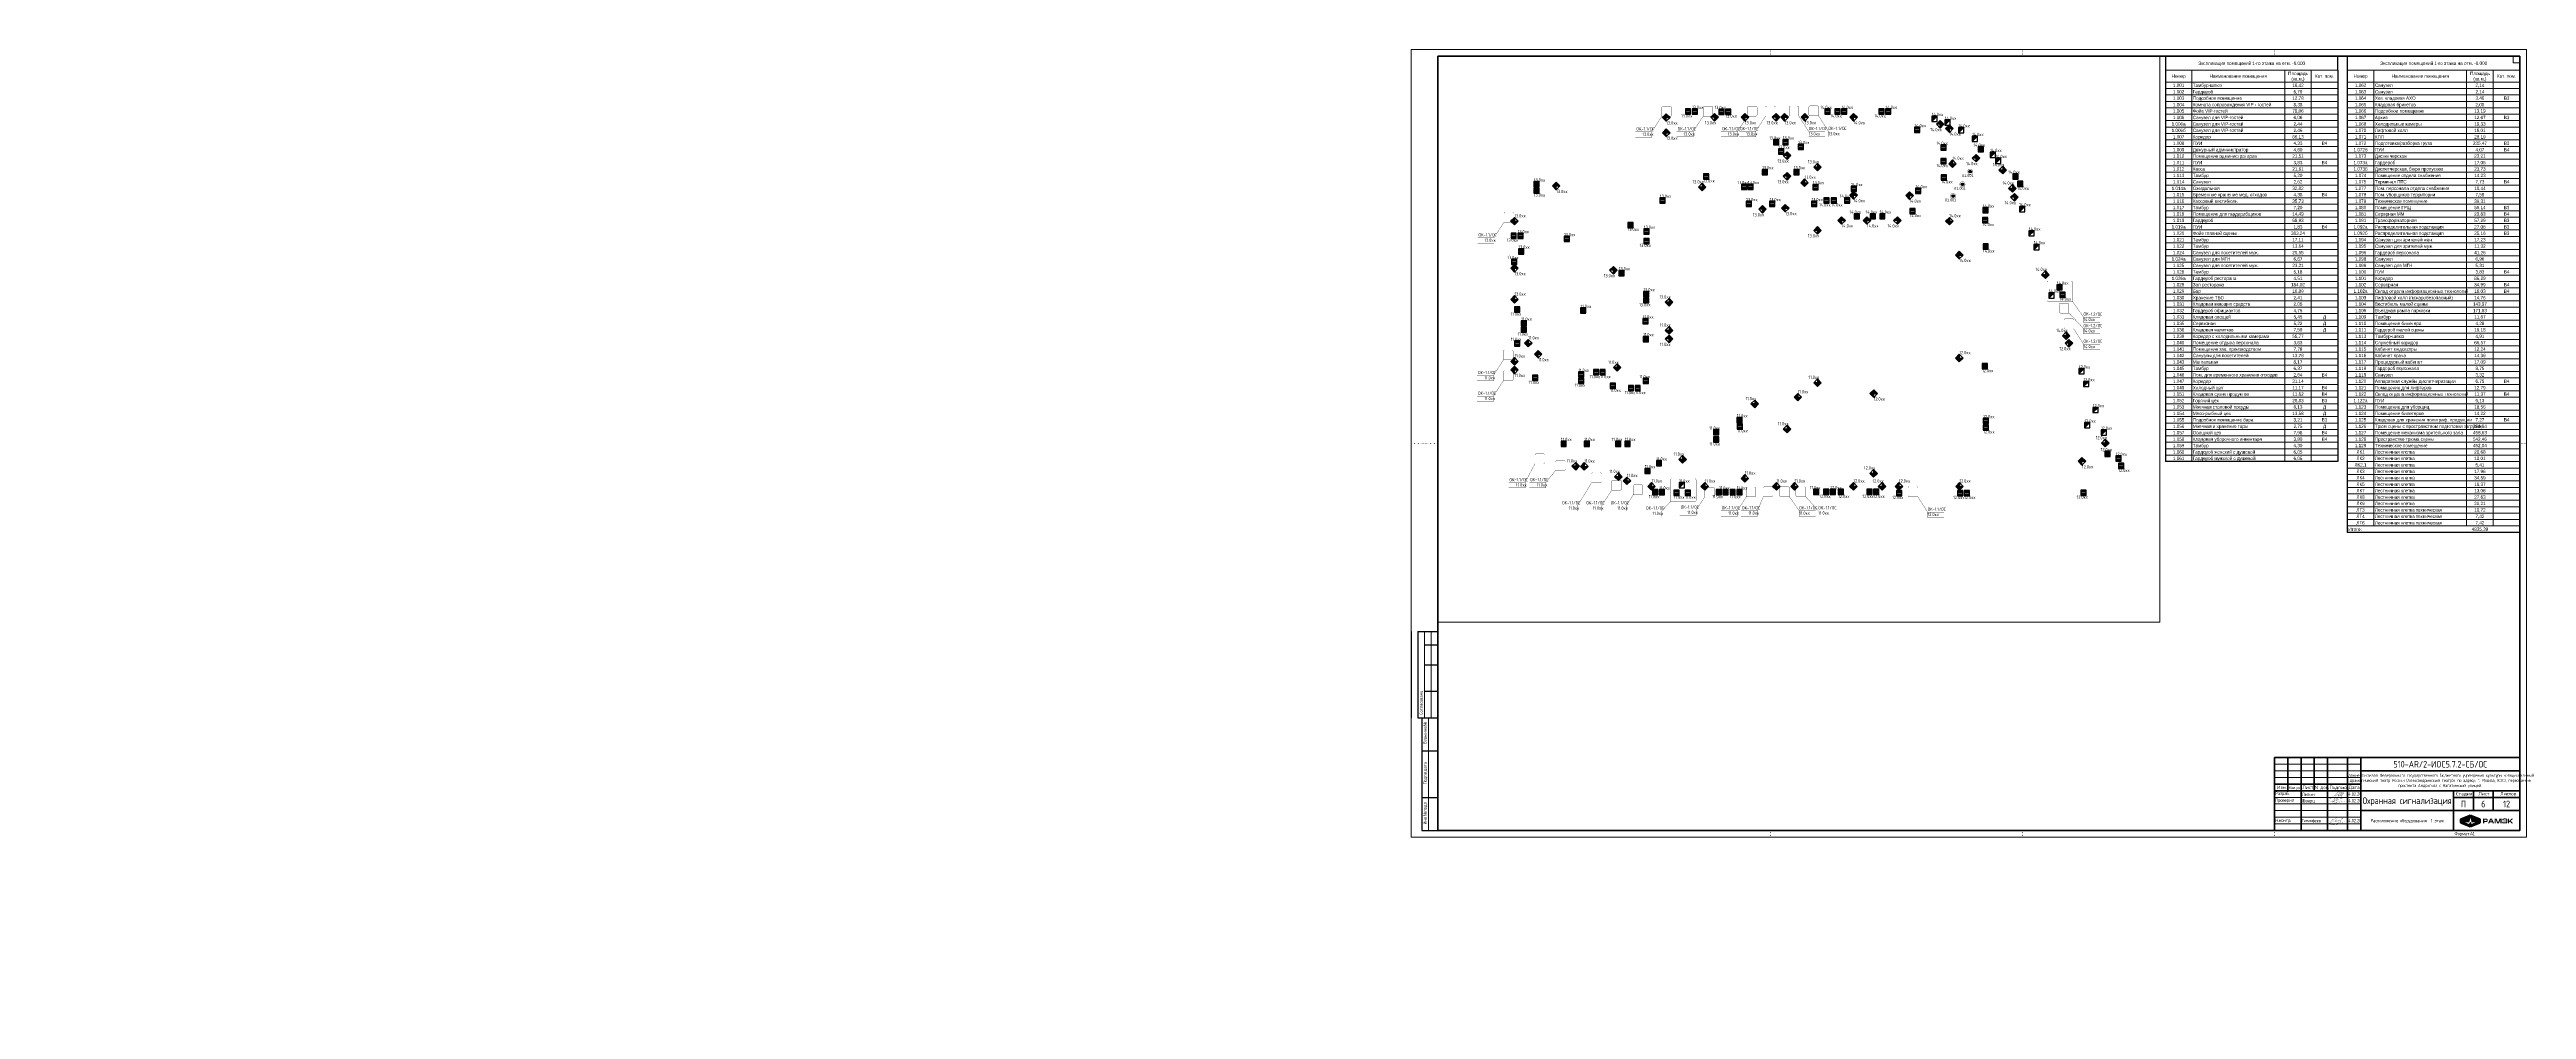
# Paper-space layout '1 этаж_А1' of a CAD drawing. Header units: millimetres. Extents: x -1027 to 841, y -130 to 594.
# The model-space entities are those that its viewports show. They can reach past a viewport. Long polylines and large blocks are cut down to what shows.
import ezdxf
from ezdxf.enums import TextEntityAlignment as Align

# ---------------------------------------------------------------- set-up
doc = ezdxf.new("R2010")
doc.units = ezdxf.units.MM
doc.linetypes.add('Точки', pattern=[1, 0, -1])
for name, color, linetype, lineweight in [('Графика спецификации', 7, 'Continuous', 9), ('Линии перегиба', 7, 'Точки', 9), ('Обычные линии', 7, 'Continuous', 25), ('Основные надписи', 7, 'Continuous', 9), ('Тонкие линии', 7, 'Continuous', 18), ('Черная_6__С', 7, 'Continuous', 50)]:
    doc.layers.add(name, color=color, linetype=linetype, lineweight=lineweight)
doc.layers.add('Охранная сигнализация', color=5, linetype='Continuous')
doc.layers.add('Штамп', color=250, linetype='Continuous')
doc.styles.add('-ISOCPEUR-', font='ISOCPEUR.TTF', dxfattribs={"width": 0.8, "height": 2.5})
doc.styles.add('Annotative', font='Arial.ttf')
doc.styles.add('Arial Narrow_3', font='Arial Narrow.ttf', dxfattribs={"height": 2.5})
doc.styles.add('Arial Narrow_7', font='Arial Narrow.ttf', dxfattribs={"width": 0.9, "height": 2.5})

# ---------------------------------------------------------------- blocks, each defined once
blk = doc.blocks.new('LOGO-RAMEC')
h = blk.add_hatch(color=160)
h.dxf.hatch_style = 1
h.paths.add_polyline_path([(13.7, 1.8), (7.7, 4.3, 0.200197), (6.4, 4.3), (0.4, 1.8, 0.302672), (0, 1.2), (0, -1.2, 0.302672), (0.4, -1.8), (6.4, -4.3, 0.200197), (7.7, -4.3), (13.7, -1.8, 0.302672), (14.2, -1.2), (14.2, 1.2, 0.302672)])
h.paths.add_polyline_path([(6, -0.5), (7.1, 3.6), (8.1, -0.5), (13.4, -0.5), (7.8, -2.8), (7.1, -1), (6.3, -2.8), (0.8, -0.5)], flags=16)
h = blk.add_hatch(color=160)
h.dxf.hatch_style = 1
h.paths.add_polyline_path([(18, 1.7), (17.5, 1.7), (16.6, 1.7, 0.414214), (16.4, 1.5), (16.4, 1.3), (16.4, 0.8), (16.4, 0.4), (16.4, -0.1), (16.4, -0.5), (16.4, -0.9), (16.4, -1.4), (16.4, -1.8), (16.8, -1.8), (17.2, -1.8), (17.2, -1.3), (17.2, -0.8), (17.5, -0.8), (17.9, -0.8), (18.2, -0.8), (18.6, -0.8), (19, -0.7), (19.3, -0.6), (19.5, -0.4), (19.7, 0), (19.7, 0.5), (19.7, 1), (19.5, 1.3), (19.3, 1.5), (19, 1.7), (18.6, 1.7)])
h.paths.add_polyline_path([(18.4, 1), (18.6, 1), (18.8, 0.9), (18.9, 0.8), (18.9, 0.7), (18.9, 0.5), (18.9, 0.3), (18.9, 0.1), (18.8, 0), (18.6, -0.1), (18.4, -0.1), (18.1, -0.1), (17.8, -0.1), (17.5, -0.1), (17.2, -0.1), (17.2, 0.5), (17.2, 1), (17.5, 1), (17.8, 1), (18.1, 1)], flags=16)
h.paths.add_polyline_path([(23.7, -0.5), (23.5, -0.1), (23.3, 0.4), (23.1, 0.8), (22.9, 1.3), (22.7, 1.6, 0.284079), (22.6, 1.7), (22.1, 1.7), (21.7, 1.7, 0.284079), (21.5, 1.6), (21.3, 1.3), (21.1, 0.8), (20.9, 0.4), (20.7, -0.1), (20.5, -0.5), (20.3, -0.9), (20.1, -1.4), (19.9, -1.8), (20.3, -1.8), (20.7, -1.8), (21, -1.4), (21.2, -0.9), (21.6, -0.9), (22.1, -0.9), (22.6, -0.9), (23.1, -0.9), (23.3, -1.4), (23.5, -1.8), (23.9, -1.8), (24.4, -1.8), (24.2, -1.4), (24, -1)])
h.paths.add_polyline_path([(22.7, -0.3), (22.4, -0.3), (22.1, -0.3), (21.8, -0.3), (21.5, -0.3), (21.6, 0.1), (21.8, 0.4), (21.9, 0.7), (22.1, 1.1), (22.1, 1.1), (22.3, 0.7), (22.4, 0.4), (22.6, 0.1)], flags=16)
h.paths.add_polyline_path([(24.7, -0.5), (24.7, -0.9), (24.7, -1.4), (24.7, -1.8), (25.1, -1.8), (25.4, -1.8), (25.4, -1.5), (25.4, -1.1), (25.4, -0.8), (25.4, -0.4), (25.4, -0.1), (25.4, 0.3), (25.4, 0.7), (25.4, 1), (25.6, 1), (25.7, 0.7), (25.8, 0.3), (26, -0.1), (26.1, -0.4), (26.2, -0.8), (26.4, -1.1), (26.5, -1.5), (26.6, -1.7, 0.314645), (26.8, -1.8), (27.2, -1.8), (27.6, -1.8, 0.311598), (27.8, -1.7), (27.9, -1.5), (28, -1.1), (28.2, -0.8), (28.3, -0.4), (28.4, -0.1), (28.6, 0.3), (28.7, 0.7), (28.8, 1), (28.9, 1), (28.9, 0.7), (28.9, 0.3), (28.9, -0.1), (28.9, -0.4), (28.9, -0.8), (28.9, -1.1), (28.9, -1.5), (28.9, -1.8), (29.3, -1.8), (29.7, -1.8), (29.7, -1.4), (29.7, -1), (29.7, -0.5), (29.7, -0.1), (29.7, 0.4), (29.7, 0.8), (29.7, 1.3), (29.7, 1.5, 0.414214), (29.5, 1.7), (29.4, 1.7), (29, 1.7), (28.6, 1.7), (28.4, 1.7, 0.319979), (28.2, 1.6), (28.2, 1.4), (28, 1), (27.9, 0.7), (27.8, 0.3), (27.6, -0.1), (27.5, -0.4), (27.4, -0.8), (27.2, -1.1), (27.2, -1.1), (27, -0.8), (26.9, -0.4), (26.8, -0.1), (26.6, 0.3), (26.5, 0.6), (26.4, 1), (26.2, 1.4), (26.2, 1.6, 0.311598), (26, 1.7), (25.8, 1.7), (25.4, 1.7), (25, 1.7), (24.9, 1.7, 0.414214), (24.7, 1.5), (24.7, 1.3), (24.7, 0.8), (24.7, 0.4), (24.7, -0.1)])
h.paths.add_polyline_path([(32.1, -1.8), (32.4, -1.8), (32.8, -1.8), (33.3, -1.8), (33.6, -1.7), (33.8, -1.4), (33.9, -1.1), (34, -0.6), (34, -0.1), (34, 0.5), (33.9, 1), (33.8, 1.4), (33.6, 1.6), (33.2, 1.7), (32.7, 1.8), (32.4, 1.8), (32.1, 1.8), (31.8, 1.8), (31.5, 1.8), (31, 1.7), (30.7, 1.6), (30.4, 1.4), (30.3, 1.1), (30.2, 0.5), (30.6, 0.5), (31, 0.5), (31, 0.7), (31.1, 0.9), (31.2, 1), (31.3, 1), (31.6, 1.1), (32.1, 1.1), (32.6, 1.1), (32.8, 1), (33, 1), (33.1, 0.9), (33.2, 0.7), (33.2, 0.4), (33.2, 0.3), (32.7, 0.3), (32.2, 0.3), (31.8, 0.3), (31.3, 0.3), (31.3, -0.3), (31.8, -0.3), (32.2, -0.3), (32.7, -0.3), (33.2, -0.3), (33.2, -0.5), (33.2, -0.8), (33.1, -0.9), (33, -1.1), (32.8, -1.1), (32.6, -1.1), (32.1, -1.1), (31.6, -1.1), (31.3, -1.1), (31.2, -1.1), (31.1, -1), (31, -0.8), (31, -0.6), (30.6, -0.6), (30.2, -0.6), (30.2, -1.1), (30.3, -1.5), (30.5, -1.7), (30.9, -1.8), (31.4, -1.8), (31.7, -1.8)])
h.paths.add_polyline_path([(34.5, -0.5), (34.5, -0.9), (34.5, -1.4), (34.5, -1.8), (34.8, -1.8), (35.2, -1.8), (35.2, -1.5), (35.2, -1.1), (35.2, -0.9), (35.5, -0.7), (35.8, -0.4), (36.1, -0.7), (36.4, -1.1), (36.8, -1.5), (37.2, -1.8), (37.7, -1.8), (38.3, -1.8), (37.8, -1.4), (37.3, -0.9), (36.8, -0.4), (36.3, 0.1), (36.8, 0.5), (37.3, 0.9), (37.8, 1.3), (38.2, 1.7), (37.7, 1.7), (37.1, 1.7), (36.7, 1.4), (36.4, 1.1), (36, 0.7), (35.2, 0), (35.2, 0.4), (35.2, 0.7), (35.2, 1.1), (35.2, 1.4), (35.2, 1.7), (34.8, 1.7), (34.5, 1.7), (34.5, 1.3), (34.5, 0.8), (34.5, 0.4), (34.5, -0.1)])
at = {"color": 160}
blk.add_lwpolyline([(6.4, -4.3), (0.4, -1.8, -0.302672), (0, -1.2), (0, 1.2, -0.302672), (0.4, 1.8), (6.4, 4.3, -0.200197), (7.7, 4.3), (13.7, 1.8, -0.302672), (14.2, 1.2), (14.2, -1.2, -0.302672), (13.7, -1.8), (7.7, -4.3, -0.200197)], format="xyb", close=True, dxfattribs=at)
blk.add_lwpolyline([(7.1, -1), (6.3, -2.8), (0.8, -0.5), (6, -0.5), (7.1, 3.6), (8.1, -0.5), (13.4, -0.5), (7.8, -2.8)], close=True, dxfattribs=at)
at = {"color": 160, "lineweight": 25, "const_width": 0.02}
for points in [[(17.2, -0.8), (17.5, -0.8), (17.9, -0.8), (18.2, -0.8), (18.6, -0.8), (19, -0.7), (19.3, -0.6), (19.5, -0.4), (19.7, 0), (19.7, 0.5), (19.7, 1), (19.5, 1.3), (19.3, 1.5), (19, 1.7), (18.6, 1.7), (18, 1.7), (17.5, 1.7), (16.6, 1.7, 0.414214), (16.4, 1.5), (16.4, 1.3), (16.4, 0.8), (16.4, 0.4), (16.4, -0.1), (16.4, -0.5), (16.4, -0.9), (16.4, -1.4), (16.4, -1.8), (16.8, -1.8), (17.2, -1.8), (17.2, -1.3)], [(20.7, -1.8), (21, -1.4), (21.2, -0.9), (21.6, -0.9), (22.1, -0.9), (22.6, -0.9), (23.1, -0.9), (23.3, -1.4), (23.5, -1.8), (23.9, -1.8), (24.4, -1.8), (24.2, -1.4), (24, -1), (23.7, -0.5), (23.5, -0.1), (23.3, 0.4), (23.1, 0.8), (22.9, 1.3), (22.7, 1.6, 0.284079), (22.6, 1.7), (22.1, 1.7), (21.7, 1.7, 0.284079), (21.5, 1.6), (21.3, 1.3), (21.1, 0.8), (20.9, 0.4), (20.7, -0.1), (20.5, -0.5), (20.3, -0.9), (20.1, -1.4), (19.9, -1.8), (20.3, -1.8)], [(24.7, 1.5), (24.7, 1.3), (24.7, 0.8), (24.7, 0.4), (24.7, -0.1), (24.7, -0.5), (24.7, -0.9), (24.7, -1.4), (24.7, -1.8), (25.1, -1.8), (25.4, -1.8), (25.4, -1.5), (25.4, -1.1), (25.4, -0.8), (25.4, -0.4), (25.4, -0.1), (25.4, 0.3), (25.4, 0.7), (25.4, 1), (25.6, 1), (25.7, 0.7), (25.8, 0.3), (26, -0.1), (26.1, -0.4), (26.2, -0.8), (26.4, -1.1), (26.5, -1.5), (26.6, -1.7, 0.314645), (26.8, -1.8), (27.2, -1.8), (27.6, -1.8, 0.311598), (27.8, -1.7), (27.9, -1.5), (28, -1.1), (28.2, -0.8), (28.3, -0.4), (28.4, -0.1), (28.6, 0.3), (28.7, 0.7), (28.8, 1), (28.9, 1), (28.9, 0.7), (28.9, 0.3), (28.9, -0.1), (28.9, -0.4), (28.9, -0.8), (28.9, -1.1), (28.9, -1.5), (28.9, -1.8), (29.3, -1.8), (29.7, -1.8), (29.7, -1.4), (29.7, -1), (29.7, -0.5), (29.7, -0.1), (29.7, 0.4), (29.7, 0.8), (29.7, 1.3), (29.7, 1.5, 0.414214), (29.5, 1.7), (29.4, 1.7), (29, 1.7), (28.6, 1.7), (28.4, 1.7, 0.319979), (28.2, 1.6), (28.2, 1.4), (28, 1), (27.9, 0.7), (27.8, 0.3), (27.6, -0.1), (27.5, -0.4), (27.4, -0.8), (27.2, -1.1), (27.2, -1.1), (27, -0.8), (26.9, -0.4), (26.8, -0.1), (26.6, 0.3), (26.5, 0.6), (26.4, 1), (26.2, 1.4), (26.2, 1.6, 0.311598), (26, 1.7), (25.8, 1.7), (25.4, 1.7), (25, 1.7), (24.9, 1.7, 0.414214)]]:
    blk.add_lwpolyline(points, format="xyb", close=True, dxfattribs=at)
for points in [[(17.2, -0.1), (17.2, 0.5), (17.2, 1), (17.5, 1), (17.8, 1), (18.1, 1), (18.4, 1), (18.6, 1), (18.8, 0.9), (18.9, 0.8), (18.9, 0.7), (18.9, 0.5), (18.9, 0.3), (18.9, 0.1), (18.8, 0), (18.6, -0.1), (18.4, -0.1), (18.1, -0.1), (17.8, -0.1), (17.5, -0.1)], [(21.5, -0.3), (21.6, 0.1), (21.8, 0.4), (21.9, 0.7), (22.1, 1.1), (22.1, 1.1), (22.3, 0.7), (22.4, 0.4), (22.6, 0.1), (22.7, -0.3), (22.4, -0.3), (22.1, -0.3), (21.8, -0.3)], [(31.3, 0.3), (31.3, -0.3), (31.8, -0.3), (32.2, -0.3), (32.7, -0.3), (33.2, -0.3), (33.2, -0.5), (33.2, -0.8), (33.1, -0.9), (33, -1.1), (32.8, -1.1), (32.6, -1.1), (32.1, -1.1), (31.6, -1.1), (31.3, -1.1), (31.2, -1.1), (31.1, -1), (31, -0.8), (31, -0.6), (30.6, -0.6), (30.2, -0.6), (30.2, -1.1), (30.3, -1.5), (30.5, -1.7), (30.9, -1.8), (31.4, -1.8), (31.7, -1.8), (32.1, -1.8), (32.4, -1.8), (32.8, -1.8), (33.3, -1.8), (33.6, -1.7), (33.8, -1.4), (33.9, -1.1), (34, -0.6), (34, -0.1), (34, 0.5), (33.9, 1), (33.8, 1.4), (33.6, 1.6), (33.2, 1.7), (32.7, 1.8), (32.4, 1.8), (32.1, 1.8), (31.8, 1.8), (31.5, 1.8), (31, 1.7), (30.7, 1.6), (30.4, 1.4), (30.3, 1.1), (30.2, 0.5), (30.6, 0.5), (31, 0.5), (31, 0.7), (31.1, 0.9), (31.2, 1), (31.3, 1), (31.6, 1.1), (32.1, 1.1), (32.6, 1.1), (32.8, 1), (33, 1), (33.1, 0.9), (33.2, 0.7), (33.2, 0.4), (33.2, 0.3), (32.7, 0.3), (32.2, 0.3), (31.8, 0.3)], [(35.2, 1.7), (34.8, 1.7), (34.5, 1.7), (34.5, 1.3), (34.5, 0.8), (34.5, 0.4), (34.5, -0.1), (34.5, -0.5), (34.5, -0.9), (34.5, -1.4), (34.5, -1.8), (34.8, -1.8), (35.2, -1.8), (35.2, -1.5), (35.2, -1.1), (35.2, -0.9), (35.5, -0.7), (35.8, -0.4), (36.1, -0.7), (36.4, -1.1), (36.8, -1.5), (37.2, -1.8), (37.7, -1.8), (38.3, -1.8), (37.8, -1.4), (37.3, -0.9), (36.8, -0.4), (36.3, 0.1), (36.8, 0.5), (37.3, 0.9), (37.8, 1.3), (38.2, 1.7), (37.7, 1.7), (37.1, 1.7), (36.7, 1.4), (36.4, 1.1), (36, 0.7), (35.2, 0), (35.2, 0.4), (35.2, 0.7), (35.2, 1.1), (35.2, 1.4)]]:
    blk.add_lwpolyline(points, close=True, dxfattribs=at)
blk = doc.blocks.new('Лепин')
at = {"color": 172, "const_width": 0.107}
blk.add_lwpolyline([(1.2, -0.9), (1.9, -0.6), (2.4, -0.3), (3.2, 0.1), (4.2, 0.7), (5.2, 1.4), (6.4, 2.2), (8.5, 3.7), (9.6, 4.6), (10.3, 5.3), (10.3, 5.6), (10.1, 5.6), (9.7, 5.5), (9.2, 5.2), (8.1, 4.2), (7.1, 3.2), (6.4, 2.4), (5.8, 1.7), (5.8, 1.4), (5.9, 1.3), (6.3, 1.3), (7.5, 2), (8.8, 3), (10, 3.9), (10.1, 4.1), (9.9, 4.1), (9.5, 3.8), (9.1, 3.3), (8.6, 2.6), (8.2, 2.1), (8, 1.6), (8, 1.4), (8, 1.2), (8.5, 1.2), (8.8, 1.4), (11.1, 3.8), (11.1, 3.9), (10.9, 3.8), (10.4, 3.3), (10, 2.7), (9.8, 2), (9.7, 1.6), (9.9, 1.4), (10.7, 1.7), (11.6, 2.5), (12, 3.1), (12, 3.4), (11.7, 3.4), (11.1, 3.1), (10.8, 2.4), (10.5, 1.5), (10.5, 1.1), (10.6, 0.6), (11, 0.1), (11.3, -0.2), (11.3, -0.4), (11.2, -0.6), (10.7, -0.6), (9.9, -0.6), (8.1, -0.4), (7.2, -0.4), (6.4, -0.4), (5.9, -0.4), (5.8, -0.5), (5.9, -0.6), (6.9, -0.3), (8.4, 0.5), (9.7, 1.3), (12.7, 3.4)], dxfattribs=at)
blk = doc.blocks.new('Тимофеев')
at = {"color": 184, "ltscale": 200, "const_width": 0.1}
for points in [[(2.1, 1.6), (1.6, 1.5), (1.2, 1.2), (1.1, 1), (1.1, 0.7), (1.3, 0.6), (1.5, 0.5), (1.7, 0.5), (2, 0.6), (2.3, 0.9), (2.8, 1.5), (3.4, 2.4), (3.6, 2.9), (3.7, 3.2), (3.7, 3.5)], [(5, 3), (4.4, 2), (4.4, 1.8), (4.4, 1.7), (4.4, 1.6), (4.5, 1.6), (4.7, 1.7), (5.2, 2.1), (5.5, 2.4), (5.8, 2.8), (6, 2.9), (5.7, 2.5), (5.5, 2.1), (5.4, 1.8), (5.5, 1.7), (5.6, 1.7), (5.7, 1.8), (5.9, 2), (6.2, 2.2), (6.5, 2.5), (6.7, 2.7), (6.4, 2.3), (6.3, 2), (6.3, 1.8), (6.4, 1.7), (6.6, 1.8), (6.9, 1.9), (7.3, 2.3), (7.7, 2.6), (7.6, 2.5), (7.5, 2.4), (7.4, 2.2), (7.3, 2), (7.3, 1.9), (7.3, 1.9), (7.4, 1.9), (7.6, 1.9), (7.7, 2), (7.9, 2.1), (8, 2.3), (8.3, 2.5), (8.5, 2.7), (8.6, 2.8), (8.7, 2.9), (8.8, 3), (8.7, 2.9), (8.6, 2.8), (8.5, 2.6), (8.4, 2.5), (8.3, 2.3), (8.3, 2.1), (8.3, 2), (8.4, 2), (8.5, 2), (8.6, 2), (8.8, 2.2), (8.9, 2.3), (9.2, 2.5), (9.4, 2.7), (9.6, 3), (9.5, 2.9), (9.4, 2.6), (9.3, 2.5), (9.3, 2.4), (9.3, 2.3), (9.3, 2.2), (9.4, 2.1), (9.6, 2.1), (10, 2.7), (10.4, 3.1), (10.7, 3.4), (10.9, 3.6), (11.1, 3.9), (11, 3.8), (11.2, 4), (11.4, 4.2), (11.6, 4.5), (11.7, 4.6), (12, 5.1), (12, 5.1), (12, 5.1), (12.1, 5.3), (12.2, 5.4), (12.1, 5.5), (12.1, 5.6), (12, 5.7), (11.9, 5.7), (11.8, 5.7), (11.7, 5.6), (11.6, 5.5), (11.5, 5.5), (11.5, 5.4), (11.4, 5.2), (11.3, 5.1), (11.3, 5), (11.2, 4.9), (11.2, 4.8), (11.1, 4.7), (11.1, 4.5), (11, 4.3), (10.9, 4.2), (10.9, 4.2), (10.8, 3.9), (10.8, 3.9), (10.7, 3.7), (10.7, 3.6), (10.6, 3.4), (10.3, 3.1), (10.2, 2.8), (10, 2.6), (9.8, 2.3), (9.7, 1.9), (9.6, 1.7), (9.5, 1.6), (9.4, 1.4), (9.3, 1.2), (9.1, 1), (9, 0.8), (8.9, 0.6), (8.8, 0.5), (8.7, 0.3), (8.6, 0.2), (8.4, 0.1), (8.3, 0), (8.2, -0.1), (7.9, -0.2), (7.8, -0.3), (7.6, -0.3), (7.4, -0.4), (7.3, -0.5), (7.2, -0.5), (7.1, -0.5), (6.8, -0.5), (6.5, -0.5), (6.3, -0.6), (6, -0.6), (5.9, -0.6), (5.6, -0.6), (5.4, -0.5), (5.4, -0.5), (5.4, -0.5), (5.4, -0.5), (4, -0.5), (4, -0.5), (4, -0.5), (4, -0.5), (3.6, -0.5), (3, -0.6), (3, -0.6), (2.7, -0.6), (2.5, -0.6), (2.5, -0.5), (2.6, -0.5), (2.7, -0.5), (2.9, -0.5), (3.1, -0.4), (3.4, -0.4), (3.6, -0.3), (3.8, -0.3), (4.1, -0.2), (4.1, -0.2), (4.4, -0.1), (4.4, -0.1), (4.4, -0.1), (4.7, -0.1), (5.4, 0.1), (5.4, 0.1), (5.4, 0.1), (5.4, 0.1), (5.9, 0.2), (6.2, 0.2), (6.6, 0.3), (6.8, 0.4), (6.8, 0.4), (7.3, 0.5), (7.3, 0.5), (7.7, 0.6), (7.7, 0.6), (7.9, 0.7), (8, 0.7), (8.3, 0.8), (8.6, 0.8), (8.8, 0.9), (8.9, 0.9), (9.3, 0.9), (9.5, 1), (9.7, 1), (10, 1.1), (10.2, 1.1), (10.4, 1.1), (10.5, 1.1), (10.6, 1.2), (10.8, 1.2), (11.1, 1.3), (11.4, 1.3), (11.7, 1.4), (12, 1.4), (12.3, 1.4), (12.4, 1.5), (12.6, 1.5)], [(2.9, 2.5), (2.9, 2.5), (2.8, 2.5), (2.8, 2.7), (3.1, 2.8), (3.6, 3), (4.3, 3.1), (4.8, 3.3), (5.7, 3.7), (6.1, 3.9), (6.4, 4.1), (6.7, 4.4), (6.9, 4.7), (6.9, 5), (6.9, 5.1), (6.8, 5.1), (6.6, 5), (6.2, 4.6), (5.7, 4.2)], [(3.2, 1.2), (3.5, 1.7), (4, 2.4), (4.2, 2.8)]]:
    blk.add_lwpolyline(points, dxfattribs=at)
blk = doc.blocks.new('Шварц')
at = {"color": 174, "ltscale": 200, "const_width": 0.1}
blk.add_lwpolyline([(3.4, 4.8), (3.4, 4.6), (3.4, 4.2), (3.4, 3.9), (3.3, 3.6), (3.4, 3.4), (3.4, 3.4), (3.4, 3.3), (3.4, 3.1), (3.4, 2.8), (3.4, 2.7), (3.4, 2.5), (3.5, 2.4), (3.5, 2.2), (3.6, 2), (3.7, 1.9), (3.7, 1.8), (3.8, 1.6), (3.8, 1.5), (3.8, 1.4), (3.7, 1.4), (3.6, 1.4), (3.4, 1.5), (3.3, 1.6), (3.2, 1.7), (3, 1.7), (2.9, 1.8), (2.6, 1.9), (2.4, 2), (2.3, 2.1), (2.2, 2.1), (2, 2.2), (1.9, 2.3), (1.8, 2.4), (1.7, 2.6), (1.6, 2.6), (1.5, 2.7), (1.4, 2.8), (1.4, 2.8), (1.3, 2.9), (1.2, 3), (1.1, 3.2), (1.1, 3.2), (1.1, 3.3), (1.1, 3.5), (1.1, 3.5), (1.1, 3.7), (1.2, 3.8), (1.3, 3.9), (1.4, 3.9), (1.5, 4), (1.7, 4), (1.8, 4.1), (1.9, 4.1), (2, 4.2), (2.1, 4.3), (2.2, 4.3), (2.4, 4.3), (2.5, 4.4), (2.6, 4.4), (2.7, 4.4), (2.9, 4.5), (3.1, 4.6), (3.3, 4.6), (3.5, 4.7), (3.7, 4.7), (3.8, 4.8), (4, 4.8), (4.2, 4.9), (4.4, 4.9), (4.5, 5), (4.6, 5), (4.8, 5), (4.9, 5), (5, 5), (5.2, 5.1), (5.4, 5.1), (5.5, 5.1), (5.7, 5.2), (5.8, 5.2), (5.8, 5.2), (5.9, 5.3), (5.9, 5.4), (5.9, 5.4), (5.8, 5.4), (5.7, 5.4), (5.6, 5.3), (5.6, 5.2), (5.5, 5), (5.4, 4.9), (5.4, 4.9), (5.3, 4.8), (5.3, 4.6), (5.2, 4.4), (5.1, 4.3), (5, 4.2), (4.9, 4.1), (4.8, 3.9), (4.8, 3.8), (4.8, 3.7), (4.7, 3.6), (4.7, 3.5), (4.6, 3.4), (4.6, 3.2), (4.5, 3), (4.5, 2.9), (4.5, 2.8), (4.4, 2.6), (4.4, 2.5), (4.3, 2.4), (4.3, 2.3), (4.3, 2.1), (4.3, 1.9), (4.2, 1.7), (4.3, 1.6), (4.3, 1.5), (4.4, 1.6), (4.4, 1.6), (4.5, 1.7), (4.6, 1.8), (4.6, 1.9), (4.7, 2), (4.7, 2.1), (4.8, 2.3), (4.9, 2.3), (4.9, 2.4), (4.9, 2.5), (5, 2.6), (5, 2.8), (5.1, 2.9), (5.1, 3), (5.2, 3.1), (5.3, 3.2), (5.3, 3.3), (5.3, 3.3), (5.4, 3.4), (5.4, 3.6), (5.5, 3.7), (5.5, 3.8), (5.5, 3.9), (5.6, 4), (5.6, 4.1), (5.6, 4.2), (5.6, 4.3), (5.6, 4.4), (5.6, 4.2), (5.6, 4.1), (5.6, 4.1), (5.6, 4), (5.6, 4), (5.5, 3.9), (5.5, 3.7), (5.5, 3.6), (5.5, 3.5), (5.4, 3.4), (5.4, 3.3), (5.4, 3.2), (5.4, 3.1), (5.3, 3), (5.3, 2.9), (5.3, 2.8), (5.3, 2.7), (5.2, 2.6), (5.2, 2.5), (5.2, 2.4), (5.2, 2.3), (5.2, 2.2), (5.2, 2), (5.2, 2), (5.2, 2), (5.3, 2), (5.4, 2), (5.5, 2.1), (5.5, 2.1), (5.6, 2.3), (5.7, 2.3), (5.7, 2.4), (5.7, 2.5), (5.8, 2.6), (5.8, 2.6), (5.9, 2.7), (6, 2.8), (6, 2.9), (6.1, 3), (6.2, 3.1), (6.3, 3.2), (6.3, 3.3), (6.4, 3.4), (6.4, 3.4), (6.5, 3.6), (6.5, 3.6), (6.6, 3.7), (6.7, 3.9), (6.7, 4), (6.8, 4.1), (6.8, 4.2), (6.8, 4.3), (6.9, 4.4), (6.9, 4.5), (6.9, 4.4), (6.8, 4.4), (6.7, 4.2), (6.7, 4.1), (6.6, 4), (6.6, 3.9), (6.5, 3.8), (6.5, 3.6), (6.4, 3.5), (6.4, 3.4), (6.4, 3.4), (6.3, 3.3), (6.3, 3.2), (6.3, 3.2), (6.2, 3.1), (6.2, 3), (6.1, 2.8), (6.1, 2.7), (6.2, 2.6), (6.2, 2.5), (6.2, 2.5), (6.3, 2.5), (6.4, 2.6), (6.4, 2.6), (6.6, 2.7), (6.7, 2.8), (6.7, 2.9), (6.7, 2.9), (6.8, 3), (6.9, 3.2), (7, 3.3), (7.2, 3.5), (7.3, 3.7), (7.4, 3.8), (7.5, 3.8), (7.6, 4), (7.7, 4.1), (7.7, 4.3), (7.8, 4.4), (7.9, 4.4), (7.9, 4.5), (8, 4.6), (8, 4.7), (8.1, 4.8), (8.1, 4.9), (8.2, 5), (8.3, 5.1), (8.3, 5.2), (8.3, 5.3), (8.3, 5.4), (8.3, 5.4), (8.2, 5.4), (8.2, 5.3), (8.1, 5.2), (8.1, 5.1), (8, 5), (8, 4.9), (7.9, 4.9), (7.9, 4.8), (7.8, 4.6), (7.7, 4.5), (7.7, 4.4), (7.6, 4.3), (7.6, 4.2), (7.5, 4.1), (7.4, 4), (7.4, 3.9), (7.3, 3.8), (7.3, 3.7), (7.2, 3.6), (7.2, 3.5), (7.1, 3.5), (7.1, 3.4), (7.1, 3.3), (7, 3.2), (6.9, 3.1), (6.9, 3.1), (6.9, 3), (6.9, 2.9), (6.9, 2.8), (6.9, 2.7), (7, 2.7), (7, 2.6), (7, 2.6), (7.1, 2.6), (7.2, 2.6), (7.2, 2.7), (7.3, 2.7), (7.4, 2.7), (7.4, 2.7), (7.5, 2.8), (7.6, 2.8), (7.6, 2.8), (7.7, 2.9), (7.8, 2.9), (7.8, 3), (8, 3.1), (8.1, 3.2), (8.1, 3.3), (8, 3.4), (7.9, 3.5), (7.8, 3.5), (7.7, 3.5), (7.6, 3.4), (7.5, 3.4), (7.5, 3.3), (7.6, 3.3), (7.7, 3.2), (7.8, 3.2), (8, 3.2), (8.1, 3.2), (8.1, 3.3), (8.2, 3.3), (8.3, 3.3), (8.4, 3.3), (8.5, 3.3), (8.7, 3.3), (8.8, 3.3), (8.9, 3.3), (9.1, 3.3), (9.2, 3.3), (9.3, 3.3), (9.3, 3.3), (9.4, 3.3), (9.5, 3.3), (9.6, 3.3), (9.8, 3.3), (9.8, 3.2), (9.9, 3.2), (10.1, 3.2), (10.1, 3.2), (10.2, 3.2), (10.2, 3.1), (10.2, 3), (10.2, 3), (10.2, 2.8), (10.1, 2.8), (10, 2.7), (9.9, 2.6), (9.9, 2.6), (9.7, 2.5), (9.6, 2.4), (9.5, 2.4), (9.5, 2.4), (9.2, 2.3), (9.1, 2.2), (8.9, 2.1), (8.8, 2), (8.7, 2), (8.5, 1.9), (8.3, 1.8), (8.2, 1.8), (8, 1.7), (7.6, 1.6), (7.4, 1.5), (7.2, 1.5), (7, 1.4), (6.8, 1.3), (6.5, 1.2), (6.3, 1.1), (6.3, 1.1), (6, 1), (5.9, 1), (5.6, 0.9), (5.4, 0.8), (5, 0.7), (4.7, 0.6), (4.5, 0.5), (4.3, 0.5), (4, 0.4), (3.9, 0.3), (3.6, 0.2), (3.3, 0.1), (3.1, 0.1), (2.9, 0), (2.5, -0.1), (2.2, -0.2), (2.2, -0.2), (2.1, -0.3), (2.1, -0.3), (2.3, -0.2), (2.6, -0.2), (2.7, -0.1), (3.1, 0), (3.4, 0), (3.9, 0.2), (4.3, 0.3), (4.4, 0.3), (4.8, 0.5), (4.9, 0.5), (6, 0.7), (6, 0.8), (6.2, 0.8), (6.8, 0.9), (7.1, 0.9), (7.4, 1), (7.6, 1.1), (7.9, 1.2), (8.2, 1.2), (8.2, 1.2), (8.4, 1.3), (8.6, 1.3), (8.9, 1.3), (9.2, 1.4), (9.4, 1.4), (9.6, 1.5), (9.9, 1.5), (10.2, 1.6), (10.4, 1.6), (10.6, 1.6), (11.2, 1.7), (11.4, 1.7), (11.6, 1.8), (12.1, 1.8), (12.3, 1.8), (12.7, 1.9), (13.1, 2), (13.4, 2), (13.7, 2), (13.9, 2.1)], dxfattribs=at)
blk = doc.blocks.new('Рамка 2')
at = {"layer": 'Штамп', "color": 7, "linetype": 'Continuous', "lineweight": 15}
for p, q in [((-120, 50), (-185, 50)), ((-120, 45), (-185, 45)), ((-120, 40), (-185, 40)), ((-120, 25), (-185, 25)), ((-120, 20), (-185, 20)), ((-120, 15), (-185, 15)), ((-120, 10), (-185, 10)), ((-120, 5), (-185, 5))]:
    blk.add_line(p, q, dxfattribs=at)
at = {"layer": 'Штамп', "color": 7, "linetype": 'Continuous', "lineweight": 35}
for p, q in [((-175, 55), (-175, 30)), ((-165, 55), (-165, 0)), ((-155, 55), (-155, 30)), ((-145, 55), (-145, 0)), ((-130, 55), (-130, 0)), ((-120, 55), (-120, 0)), ((-120, 45), (-120, 45)), ((0, 45), (-120, 45)), ((-120, 35), (-185, 35)), ((0, 30), (-185, 30)), ((-50, 30), (-50, 0)), ((0, 25), (-50, 25)), ((-35, 30), (-35, 15)), ((-20, 30), (-20, 15)), ((0, 15), (-120, 15))]:
    blk.add_line(p, q, dxfattribs=at)
at = {"layer": 'Штамп', "color": 7, "linetype": 'Continuous', "lineweight": 35, "flags": 128}
blk.add_lwpolyline([(-185, 55), (0, 55), (0, 0), (-185, 0)], close=True, dxfattribs=at)
at = {"xscale": 1.040056588551762, "yscale": 1.040056588551762, "zscale": 1.040056588551762}
blk.add_blockref('LOGO-RAMEC', (-44.7, 7.2), dxfattribs=at)
at = {"layer": 'Defpoints'}
for name, p in [('Шварц', (-145, 20)), ('Тимофеев', (-145, 5))]:
    blk.add_blockref(name, p, dxfattribs=at)
at = {"layer": 'Defpoints', "color": 172}
blk.add_blockref('Лепин', (-145, 25), dxfattribs=at)
at = {"style": '-ISOCPEUR-', "width": 0.8, "flags": 8}
for tag, height, p in [('PROJECTNUMBER', 5, (-60, 50)), ('DATE', 2.5, (-125, 27.5)), ('DATE', 2.5, (-125, 22.5)), ('SYSTEM', 5, (-85, 22.5)), ('PHASE', 5, (-42.5, 20)), ('LIST', 5, (-27.5, 20)), ('DATE', 2.5, (-125, 7.5)), ('LAYOUTDESC', 2.5, (-85, 7.5))]:
    blk.add_attdef(tag, text='', height=height, dxfattribs=at).set_placement(p, align=Align.MIDDLE_CENTER)
at = {"style": '-ISOCPEUR-', "width": 0.8}
blk.add_attdef('LISTS', text='', height=5, dxfattribs=at).set_placement((-10, 20), align=Align.MIDDLE_CENTER)
at = {"layer": 'Штамп', "color": 7, "linetype": 'Continuous', "lineweight": 20, "style": '-ISOCPEUR-'}
for s, height, p in [('Изм.', 2.5, (-183.1, 31.3)), ('Кол.уч.', 2, (-174.1, 31.3)), ('Лист', 2.5, (-164, 31.3)), ('N док.', 2.5, (-154.6, 31.3)), ('Подпись', 2.5, (-143.5, 31.2)), ('Дата', 2.5, (-129.1, 31.3)), ('Стадия', 2.5, (-48, 26.5)), ('Лист', 2.5, (-31.3, 26.5)), ('Листов', 2.5, (-14.8, 26.5))]:
    blk.add_text(s, height=height, dxfattribs=at).set_placement(p)
at = {"layer": 'Штамп', "color": 9, "ltscale": 14.285714, "insert": (-60, 37.5), "char_height": 2.5, "width": 120, "attachment_point": 5, "style": '-ISOCPEUR-'}
blk.add_mtext('{\\H0.91667x;\\C256;Здание филиала Федерального государственного бюджетного учреждения культуры «Национальный драматический театр России (Александринский театр)» по адресу: г. Москва, ЮАО, пересечение проспекта Андропова с Нагатинской улицей.}', dxfattribs=at)
at = {"layer": 'Штамп', "color": 7, "linetype": 'Continuous', "lineweight": 20, "char_height": 2.5, "width": 19, "attachment_point": 4, "style": '-ISOCPEUR-'}
for s, insert in [('Разраб.', (-184.4, 27.6)), ('Проверил', (-184.4, 22.6)), ('Лепин', (-164.4, 27.2)), ('Шварц', (-164.4, 22.2)), ('Н.контр.', (-184.3, 7.4)), ('Тимофеев', (-164.4, 7.2))]:
    blk.add_mtext(s, dxfattribs=dict(at, insert=insert))
blk = doc.blocks.new('_ЛИ__Форма 3_ Графическая часть - А1А-4542602-План -2-го этажа на отм_ -16_650')
at = {"layer": 'Линии перегиба'}
for p, q in [((271, 594), (271, 589)), ((461, 594), (461, 589)), ((651, 594), (651, 589)), ((841, 594), (841, 589)), ((20, 297), (0, 297)), ((841, 297), (836, 297)), ((271, 0), (271, 5)), ((461, 0), (461, 5)), ((651, 0), (651, 5)), ((841, 0), (841, 5))]:
    blk.add_line(p, q, dxfattribs=at)
at = {"layer": 'Обычные линии'}
for p, q in [((0, 155), (0, 90)), ((5, 155), (5, 90)), ((5, 155), (20, 155)), ((10, 145), (20, 145)), ((10, 130), (20, 130)), ((10, 110), (20, 110)), ((5, 90), (20, 90)), ((8, 90), (8, 5)), ((8, 65), (20, 65)), ((8, 30), (20, 30)), ((8, 5), (20, 5))]:
    blk.add_line(p, q, dxfattribs=at)
at = {"layer": 'Основные надписи'}
for p, q in [((831, 589), (831, 584)), ((831, 584), (836, 584))]:
    blk.add_line(p, q, dxfattribs=at)
at = {"layer": 'Тонкие линии', "lineweight": 9}
for p, q in [((0, 594), (0, 0)), ((0, 594), (841, 594)), ((841, 594), (841, 0)), ((10, 155), (10, 90)), ((15, 155), (15, 90)), ((13, 90), (13, 5)), ((841, 0), (0, 0))]:
    blk.add_line(p, q, dxfattribs=at)
at = {"layer": 'Черная_6__С'}
for p, q in [((20, 589), (20, 5)), ((836, 589), (20, 589)), ((836, 5), (836, 589)), ((20, 5), (836, 5)), ((786, 5), (836, 5)), ((836, 5), (836, 10))]:
    blk.add_line(p, q, dxfattribs=at)
at = {"layer": 'Основные надписи', "char_height": 2.5, "attachment_point": 1, "rotation": 90}
for s, insert, width, style in [('Согласовано', (6.2, 92.5), 18.832, '-ISOCPEUR-'), ('\\fArial Narrow|b0|i0|c204|p34|;\\W.9;№', (9.2, 83.5), 3.391, '-ISOCPEUR-'), ('Взам', (9.2, 70.3), 7.432, '-ISOCPEUR-'), ('инв', (9.2, 77.8), 5.123, '-ISOCPEUR-'), ('. ', (9.2, 82), 1.732, '-ISOCPEUR-'), ('. ', (9.2, 76.4), 1.732, '-ISOCPEUR-'), ('Подп', (9.2, 39.9), 7.504, '-ISOCPEUR-'), ('\\fArial Narrow|b0|i0|c204|p34|;\\W.9;и', (9.2, 47.5), 1.732, '-ISOCPEUR-'), ('дата', (9.2, 49.7), 6.71, '-ISOCPEUR-'), ('. ', (9.2, 46.1), 1.732, '-ISOCPEUR-'), ('подл', (9.2, 19.3), 7.071, '-ISOCPEUR-'), ('\\fArial Narrow|b0|i0|c204|p34|;\\W.9;.', (9.2, 25.1), 0.866, 'Arial Narrow_7'), ('\\fArial Narrow|b0|i0|c204|p34|;\\W.9;№', (9.2, 15.7), 3.391, '-ISOCPEUR-'), ('Инв', (9.2, 9.7), 5.628, '-ISOCPEUR-'), ('. ', (9.2, 14.3), 1.732, 'Arial Narrow_7'), ('\\fArial Narrow|b0|i0|c204|p34|;\\W.9; ', (-1026.8, -41.2), 0.866, 'Arial Narrow_7'), ('\\fArial Narrow|b0|i0|c204|p34|;\\W.9; ', (-1021.8, -41.2), 0.866, 'Arial Narrow_7'), ('\\fArial Narrow|b0|i0|c204|p34|;\\W.9; ', (-1023.8, -99.5), 0.866, 'Arial Narrow_7'), ('\\fArial Narrow|b0|i0|c204|p34|;\\W.9; ', (-1023.8, -130), 0.866, 'Arial Narrow_7')]:
    blk.add_mtext(s, dxfattribs=dict(at, insert=insert, width=width, style=style))
at = {"layer": 'Основные надписи', "char_height": 2.5, "attachment_point": 1, "style": '-ISOCPEUR-'}
for s, insert, width in [('Формат', (786.8, 3.9), 12.426), (': ', (797, 3.9), 1.924), ('\\fArial Narrow|b0|i0|c204|p34|;А', (798.6, 3.9), 2.325), ('\\fArial Narrow|b0|i0|c204|p34|;1', (800.5, 3.9), 1.924)]:
    blk.add_mtext(s, dxfattribs=dict(at, insert=insert, width=width))
blk = doc.blocks.new('*U32')
h = blk.add_hatch(color=256)
h.dxf.hatch_style = 1
h.paths.add_polyline_path([(2.8, 0), (5.7, 2.8), (2.8, 2.8), (2.8, 5.7), (0, 2.8)])
for points in [[(2.8, 0), (5.7, 2.8), (2.8, 5.7), (0, 2.8)], [(2.8, 2.8), (5.7, 2.8), (2.8, 5.7), (2.8, 2.8)]]:
    blk.add_lwpolyline(points, close=True)
at = {"style": '-ISOCPEUR-', "width": 0.8}
blk.add_attdef('ADDR', (2.8, 5.7), '', height=2.5, dxfattribs=at)
blk = doc.blocks.new('*U33')
h = blk.add_hatch(color=256)
h.dxf.hatch_style = 1
h.paths.add_polyline_path([(-2.8, 0), (-5.7, 2.8), (-2.8, 2.8), (-2.8, 5.7), (0, 2.8)])
for points in [[(-2.8, 0), (-5.7, 2.8), (-2.8, 5.7), (0, 2.8)], [(-2.8, 2.8), (-5.7, 2.8), (-2.8, 5.7), (-2.8, 2.8)]]:
    blk.add_lwpolyline(points, close=True)
at = {"style": '-ISOCPEUR-', "width": 0.8}
blk.add_attdef('ADDR', (-2.8, 5.7), '', height=2.5, dxfattribs=at)
blk = doc.blocks.new('*U34')
h = blk.add_hatch(color=256)
h.dxf.hatch_style = 1
h.paths.add_polyline_path([(-2.8, 0), (-5.7, -2.8), (-2.8, -2.8), (-2.8, -5.7), (0, -2.8)])
for points in [[(-2.8, 0), (-5.7, -2.8), (-2.8, -5.7), (0, -2.8)], [(-2.8, -2.8), (-5.7, -2.8), (-2.8, -5.7), (-2.8, -2.8)]]:
    blk.add_lwpolyline(points, close=True)
at = {"style": '-ISOCPEUR-', "width": 0.8}
blk.add_attdef('ADDR', (-2.8, -5.7), '', height=2.5, dxfattribs=at)
blk = doc.blocks.new('*U35')
h = blk.add_hatch(color=256)
h.dxf.hatch_style = 1
h.paths.add_polyline_path([(2.8, 0), (5.7, -2.8), (2.8, -2.8), (2.8, -5.7), (0, -2.8)])
for points in [[(2.8, 0), (5.7, -2.8), (2.8, -5.7), (0, -2.8)], [(2.8, -2.8), (5.7, -2.8), (2.8, -5.7), (2.8, -2.8)]]:
    blk.add_lwpolyline(points, close=True)
at = {"style": '-ISOCPEUR-', "width": 0.8}
blk.add_attdef('ADDR', (2.8, -5.7), '', height=2.5, dxfattribs=at)
blk = doc.blocks.new('*U36')
h = blk.add_hatch(color=256)
h.dxf.hatch_style = 1
h.paths.add_polyline_path([(-2.8, 0), (-5.7, -2.8), (-2.8, -2.8), (-2.8, -5.7), (0, -2.8)])
for points in [[(-2.8, 0), (-5.7, -2.8), (-2.8, -5.7), (0, -2.8)], [(-2.8, -2.8), (-5.7, -2.8), (-2.8, -5.7), (-2.8, -2.8)]]:
    blk.add_lwpolyline(points, close=True)
at = {"style": '-ISOCPEUR-', "width": 0.8}
blk.add_attdef('ADDR', (-2.8, -5.7), '', height=2.5, dxfattribs=at)
blk = doc.blocks.new('*U37')
h = blk.add_hatch(color=256)
h.dxf.hatch_style = 1
h.paths.add_polyline_path([(2.8, 0), (5.7, -2.8), (2.8, -2.8), (2.8, -5.7), (0, -2.8)])
for points in [[(2.8, 0), (5.7, -2.8), (2.8, -5.7), (0, -2.8)], [(2.8, -2.8), (5.7, -2.8), (2.8, -5.7), (2.8, -2.8)]]:
    blk.add_lwpolyline(points, close=True)
at = {"style": '-ISOCPEUR-', "width": 0.8}
blk.add_attdef('ADDR', (2.8, -5.7), '', height=2.5, dxfattribs=at)
blk = doc.blocks.new('*U38')
h = blk.add_hatch(color=256)
h.dxf.hatch_style = 1
h.paths.add_polyline_path([(2.8, 0), (5.7, -2.8), (2.8, -2.8), (2.8, -5.7), (0, -2.8)])
for points in [[(2.8, 0), (5.7, -2.8), (2.8, -5.7), (0, -2.8)], [(2.8, -2.8), (5.7, -2.8), (2.8, -5.7), (2.8, -2.8)]]:
    blk.add_lwpolyline(points, close=True)
at = {"style": '-ISOCPEUR-', "width": 0.8}
blk.add_attdef('ADDR', (2.8, -5.7), '', height=2.5, dxfattribs=at)
blk = doc.blocks.new('*U39')
h = blk.add_hatch(color=256)
h.dxf.hatch_style = 1
h.paths.add_polyline_path([(-2.8, 0), (-5.7, -2.8), (-2.8, -2.8), (-2.8, -5.7), (0, -2.8)])
for points in [[(-2.8, 0), (-5.7, -2.8), (-2.8, -5.7), (0, -2.8)], [(-2.8, -2.8), (-5.7, -2.8), (-2.8, -5.7), (-2.8, -2.8)]]:
    blk.add_lwpolyline(points, close=True)
at = {"style": '-ISOCPEUR-', "width": 0.8}
blk.add_attdef('ADDR', (-2.8, -5.7), '', height=2.5, dxfattribs=at)
blk = doc.blocks.new('*U42')
h = blk.add_hatch(color=256)
h.dxf.hatch_style = 1
h.paths.add_polyline_path([(-2.8, 0), (-5.7, -2.8), (-2.8, -2.8), (-2.8, -5.7), (0, -2.8)])
for points in [[(-2.8, 0), (-5.7, -2.8), (-2.8, -5.7), (0, -2.8)], [(-2.8, -2.8), (-5.7, -2.8), (-2.8, -5.7), (-2.8, -2.8)]]:
    blk.add_lwpolyline(points, close=True)
at = {"style": '-ISOCPEUR-', "width": 0.8}
blk.add_attdef('ADDR', (-2.8, -5.7), '', height=2.5, dxfattribs=at)
blk = doc.blocks.new('*U40')
h = blk.add_hatch(color=256)
h.dxf.hatch_style = 1
h.paths.add_polyline_path([(2.8, 0), (5.7, 2.8), (2.8, 2.8), (2.8, 5.7), (0, 2.8)])
for points in [[(2.8, 0), (5.7, 2.8), (2.8, 5.7), (0, 2.8)], [(2.8, 2.8), (5.7, 2.8), (2.8, 5.7), (2.8, 2.8)]]:
    blk.add_lwpolyline(points, close=True)
at = {"style": '-ISOCPEUR-', "width": 0.8}
blk.add_attdef('ADDR', (2.8, 5.7), '', height=2.5, dxfattribs=at)
blk = doc.blocks.new('*U41')
h = blk.add_hatch(color=256)
h.dxf.hatch_style = 1
h.paths.add_polyline_path([(-2.8, 0), (-5.7, 2.8), (-2.8, 2.8), (-2.8, 5.7), (0, 2.8)])
for points in [[(-2.8, 0), (-5.7, 2.8), (-2.8, 5.7), (0, 2.8)], [(-2.8, 2.8), (-5.7, 2.8), (-2.8, 5.7), (-2.8, 2.8)]]:
    blk.add_lwpolyline(points, close=True)
at = {"style": '-ISOCPEUR-', "width": 0.8}
blk.add_attdef('ADDR', (-2.8, 5.7), '', height=2.5, dxfattribs=at)
blk = doc.blocks.new('*U43')
h = blk.add_hatch(color=256)
h.dxf.hatch_style = 1
h.paths.add_polyline_path([(-2.8, 0), (-5.7, 2.8), (-2.8, 2.8), (-2.8, 5.7), (0, 2.8)])
for points in [[(-2.8, 0), (-5.7, 2.8), (-2.8, 5.7), (0, 2.8)], [(-2.8, 2.8), (-5.7, 2.8), (-2.8, 5.7), (-2.8, 2.8)]]:
    blk.add_lwpolyline(points, close=True)
at = {"style": '-ISOCPEUR-', "width": 0.8}
blk.add_attdef('ADDR', (-2.8, 5.7), '', height=2.5, dxfattribs=at)
blk = doc.blocks.new('*U44')
h = blk.add_hatch(color=256)
h.dxf.hatch_style = 1
h.paths.add_polyline_path([(2.8, 0), (5.7, -2.8), (2.8, -2.8), (2.8, -5.7), (0, -2.8)])
for points in [[(2.8, 0), (5.7, -2.8), (2.8, -5.7), (0, -2.8)], [(2.8, -2.8), (5.7, -2.8), (2.8, -5.7), (2.8, -2.8)]]:
    blk.add_lwpolyline(points, close=True)
at = {"style": '-ISOCPEUR-', "width": 0.8}
blk.add_attdef('ADDR', (2.8, -5.7), '', height=2.5, dxfattribs=at)
blk = doc.blocks.new('*U59')
h = blk.add_hatch(color=256)
h.dxf.hatch_style = 1
h.paths.add_polyline_path([(0, 4), (0, 0), (4, 4)])
for points in [[(0, 0), (4, 0), (4, 4), (0, 4)], [(0, 0), (4, 0), (4, 4), (0, 0)]]:
    blk.add_lwpolyline(points, close=True)
at = {"style": '-ISOCPEUR-', "width": 0.8}
blk.add_attdef('ADDR', (0, 4), '', height=2.5, dxfattribs=at)
blk = doc.blocks.new('*U15')
h = blk.add_hatch(color=256)
h.dxf.hatch_style = 1
h.paths.add_polyline_path([(0, -2.7), (0, -4), (4, -4), (4, -2.7)])
h.paths.add_polyline_path([(0, 0), (0, -1.3), (4, -1.3), (4, 0)])
for points in [[(0, -4), (4, -4), (4, 0), (0, 0)], [(0, -1.3), (4, -1.3), (4, 0), (0, 0)], [(0, -4), (4, -4), (4, -2.7), (0, -2.7)]]:
    blk.add_lwpolyline(points, close=True)
at = {"style": '-ISOCPEUR-', "width": 0.8}
blk.add_attdef('ADDR', (0, -4), '', height=2.5, dxfattribs=at)
blk = doc.blocks.new('*U30')
h = blk.add_hatch(color=256)
h.dxf.hatch_style = 1
h.paths.add_polyline_path([(0, -2.7), (0, -4), (4, -4), (4, -2.7)])
h.paths.add_polyline_path([(0, 0), (0, -1.3), (4, -1.3), (4, 0)])
for points in [[(0, -4), (4, -4), (4, 0), (0, 0)], [(0, -1.3), (4, -1.3), (4, 0), (0, 0)], [(0, -4), (4, -4), (4, -2.7), (0, -2.7)]]:
    blk.add_lwpolyline(points, close=True)
at = {"style": '-ISOCPEUR-', "width": 0.8}
blk.add_attdef('ADDR', (0, -4), '', height=2.5, dxfattribs=at)
blk = doc.blocks.new('*U47')
at = {"const_width": 0.2}
for points in [[(0, 0), (-10.6, -17.4)], [(-10.6, -17.4), (-10.6, -21.4), (-23.1, -21.4)], [(-10.6, -17.4), (-23.1, -17.4)]]:
    blk.add_lwpolyline(points, dxfattribs=at)
blk.add_lwpolyline([(0, 0), (6.3, 0, 0.414214), (7.3, 1), (7.3, 6.5, 0.414214), (6.3, 7.5), (1, 7.5, 0.414214), (0, 6.5)], format="xyb", close=True, dxfattribs=at)
at = {"style": '-ISOCPEUR-', "width": 0.8}
for tag, p in [('ADDR', (-13.4, -20.4)), ('UIN', (-13.4, -16.4))]:
    blk.add_attdef(tag, p, '', height=2.5, dxfattribs=at)
blk = doc.blocks.new('*U45')
at = {"const_width": 0.2}
for points in [[(0, 0), (-7.5, -9.2)], [(-7.5, -9.2), (-7.5, -13.2), (-19.9, -13.2)], [(-7.5, -9.2), (-19.9, -9.2)]]:
    blk.add_lwpolyline(points, dxfattribs=at)
blk.add_lwpolyline([(0, 0), (6.3, 0, 0.414214), (7.3, 1), (7.3, 6.5, 0.414214), (6.3, 7.5), (1, 7.5, 0.414214), (0, 6.5)], format="xyb", close=True, dxfattribs=at)
at = {"style": '-ISOCPEUR-', "width": 0.8}
for tag, p in [('UIN', (-10.3, -8.2)), ('ADDR', (-10.3, -12.2))]:
    blk.add_attdef(tag, p, '', height=2.5, dxfattribs=at)
blk = doc.blocks.new('*U46')
at = {"const_width": 0.2}
for points in [[(0, 0), (-7.5, -14.2)], [(-7.5, -14.2), (-7.5, -18.2), (-19.9, -18.2)], [(-7.5, -14.2), (-19.9, -14.2)]]:
    blk.add_lwpolyline(points, dxfattribs=at)
blk.add_lwpolyline([(0, 0), (6.3, 0, 0.414214), (7.3, 1), (7.3, 6.5, 0.414214), (6.3, 7.5), (1, 7.5, 0.414214), (0, 6.5)], format="xyb", close=True, dxfattribs=at)
at = {"style": '-ISOCPEUR-', "width": 0.8}
for tag, p in [('UIN', (-10.3, -13.2)), ('ADDR', (-10.3, -17.2))]:
    blk.add_attdef(tag, p, '', height=2.5, dxfattribs=at)
blk = doc.blocks.new('*U48')
at = {"const_width": 0.2}
for points in [[(0, 0), (-7.5, -11.7)], [(-7.5, -11.7), (-7.5, -15.7), (-19.9, -15.7)], [(-7.5, -11.7), (-19.9, -11.7)]]:
    blk.add_lwpolyline(points, dxfattribs=at)
blk.add_lwpolyline([(0, 0), (6.3, 0, 0.414214), (7.3, 1), (7.3, 6.5, 0.414214), (6.3, 7.5), (1, 7.5, 0.414214), (0, 6.5)], format="xyb", close=True, dxfattribs=at)
at = {"style": '-ISOCPEUR-', "width": 0.8}
for tag, p in [('UIN', (-10.3, -10.7)), ('ADDR', (-10.3, -14.7))]:
    blk.add_attdef(tag, p, '', height=2.5, dxfattribs=at)
blk = doc.blocks.new('*U49')
at = {"const_width": 0.2}
for points in [[(0, 0), (-6.7, -6.9)], [(-6.7, -6.9), (-6.7, -10.9), (-19.1, -10.9)], [(-6.7, -6.9), (-19.1, -6.9)]]:
    blk.add_lwpolyline(points, dxfattribs=at)
blk.add_lwpolyline([(0, 0), (18.3, 0, 0.414214), (19.3, 1), (19.3, 16.5, 0.414214), (18.3, 17.5), (1, 17.5, 0.414214), (0, 16.5)], format="xyb", close=True, dxfattribs=at)
at = {"style": '-ISOCPEUR-', "width": 0.8}
for tag, p in [('UIN', (-9.5, -5.9)), ('ADDR', (-9.5, -9.9))]:
    blk.add_attdef(tag, p, '', height=2.5, dxfattribs=at)
blk = doc.blocks.new('*U16')
h = blk.add_hatch(color=256)
h.dxf.hatch_style = 1
h.paths.add_polyline_path([(0, 1.3), (0, 0), (4, 0), (4, 1.3)])
h.paths.add_polyline_path([(0, 4), (0, 2.7), (4, 2.7), (4, 4)])
for points in [[(0, 0), (4, 0), (4, 4), (0, 4)], [(0, 2.7), (4, 2.7), (4, 4), (0, 4)], [(0, 0), (4, 0), (4, 1.3), (0, 1.3)]]:
    blk.add_lwpolyline(points, close=True)
at = {"style": '-ISOCPEUR-', "width": 0.8}
blk.add_attdef('ADDR', (0, 4), '', height=2.5, dxfattribs=at)
blk = doc.blocks.new('*U17')
h = blk.add_hatch(color=256)
h.dxf.hatch_style = 1
h.paths.add_polyline_path([(-4, 1.3), (-4, 0), (0, 0), (0, 1.3)])
h.paths.add_polyline_path([(-4, 4), (-4, 2.7), (0, 2.7), (0, 4)])
for points in [[(-4, 0), (0, 0), (0, 4), (-4, 4)], [(-4, 2.7), (0, 2.7), (0, 4), (-4, 4)], [(-4, 0), (0, 0), (0, 1.3), (-4, 1.3)]]:
    blk.add_lwpolyline(points, close=True)
at = {"style": '-ISOCPEUR-', "width": 0.8}
blk.add_attdef('ADDR', (0, 4), '', height=2.5, dxfattribs=at)
blk = doc.blocks.new('*U18')
h = blk.add_hatch(color=256)
h.dxf.hatch_style = 1
h.paths.add_polyline_path([(0, -2.7), (0, -4), (4, -4), (4, -2.7)])
h.paths.add_polyline_path([(0, 0), (0, -1.3), (4, -1.3), (4, 0)])
for points in [[(0, -4), (4, -4), (4, 0), (0, 0)], [(0, -1.3), (4, -1.3), (4, 0), (0, 0)], [(0, -4), (4, -4), (4, -2.7), (0, -2.7)]]:
    blk.add_lwpolyline(points, close=True)
at = {"style": '-ISOCPEUR-', "width": 0.8}
blk.add_attdef('ADDR', (0, -4), '', height=2.5, dxfattribs=at)
blk = doc.blocks.new('*U19')
h = blk.add_hatch(color=256)
h.dxf.hatch_style = 1
h.paths.add_polyline_path([(-4, 1.3), (-4, 0), (0, 0), (0, 1.3)])
h.paths.add_polyline_path([(-4, 4), (-4, 2.7), (0, 2.7), (0, 4)])
for points in [[(-4, 0), (0, 0), (0, 4), (-4, 4)], [(-4, 2.7), (0, 2.7), (0, 4), (-4, 4)], [(-4, 0), (0, 0), (0, 1.3), (-4, 1.3)]]:
    blk.add_lwpolyline(points, close=True)
at = {"style": '-ISOCPEUR-', "width": 0.8}
blk.add_attdef('ADDR', (0, 4), '', height=2.5, dxfattribs=at)
blk = doc.blocks.new('*U20')
h = blk.add_hatch(color=256)
h.dxf.hatch_style = 1
h.paths.add_polyline_path([(-4, -2.7), (-4, -4), (0, -4), (0, -2.7)])
h.paths.add_polyline_path([(-4, 0), (-4, -1.3), (0, -1.3), (0, 0)])
for points in [[(-4, -4), (0, -4), (0, 0), (-4, 0)], [(-4, -1.3), (0, -1.3), (0, 0), (-4, 0)], [(-4, -4), (0, -4), (0, -2.7), (-4, -2.7)]]:
    blk.add_lwpolyline(points, close=True)
at = {"style": '-ISOCPEUR-', "width": 0.8}
blk.add_attdef('ADDR', (0, -4), '', height=2.5, dxfattribs=at)
blk = doc.blocks.new('*U21')
h = blk.add_hatch(color=256)
h.dxf.hatch_style = 1
h.paths.add_polyline_path([(0, 1.3), (0, 0), (4, 0), (4, 1.3)])
h.paths.add_polyline_path([(0, 4), (0, 2.7), (4, 2.7), (4, 4)])
for points in [[(0, 0), (4, 0), (4, 4), (0, 4)], [(0, 2.7), (4, 2.7), (4, 4), (0, 4)], [(0, 0), (4, 0), (4, 1.3), (0, 1.3)]]:
    blk.add_lwpolyline(points, close=True)
at = {"style": '-ISOCPEUR-', "width": 0.8}
blk.add_attdef('ADDR', (0, 4), '', height=2.5, dxfattribs=at)
blk = doc.blocks.new('*U22')
h = blk.add_hatch(color=256)
h.dxf.hatch_style = 1
h.paths.add_polyline_path([(0, -2.7), (0, -4), (4, -4), (4, -2.7)])
h.paths.add_polyline_path([(0, 0), (0, -1.3), (4, -1.3), (4, 0)])
for points in [[(0, -4), (4, -4), (4, 0), (0, 0)], [(0, -1.3), (4, -1.3), (4, 0), (0, 0)], [(0, -4), (4, -4), (4, -2.7), (0, -2.7)]]:
    blk.add_lwpolyline(points, close=True)
at = {"style": '-ISOCPEUR-', "width": 0.8}
blk.add_attdef('ADDR', (0, -4), '', height=2.5, dxfattribs=at)
blk = doc.blocks.new('*U23')
h = blk.add_hatch(color=256)
h.dxf.hatch_style = 1
h.paths.add_polyline_path([(0, -2.7), (0, -4), (4, -4), (4, -2.7)])
h.paths.add_polyline_path([(0, 0), (0, -1.3), (4, -1.3), (4, 0)])
for points in [[(0, -4), (4, -4), (4, 0), (0, 0)], [(0, -1.3), (4, -1.3), (4, 0), (0, 0)], [(0, -4), (4, -4), (4, -2.7), (0, -2.7)]]:
    blk.add_lwpolyline(points, close=True)
at = {"style": '-ISOCPEUR-', "width": 0.8}
blk.add_attdef('ADDR', (0, -4), '', height=2.5, dxfattribs=at)
blk = doc.blocks.new('*U24')
h = blk.add_hatch(color=256)
h.dxf.hatch_style = 1
h.paths.add_polyline_path([(-4, 1.3), (-4, 0), (0, 0), (0, 1.3)])
h.paths.add_polyline_path([(-4, 4), (-4, 2.7), (0, 2.7), (0, 4)])
for points in [[(-4, 0), (0, 0), (0, 4), (-4, 4)], [(-4, 2.7), (0, 2.7), (0, 4), (-4, 4)], [(-4, 0), (0, 0), (0, 1.3), (-4, 1.3)]]:
    blk.add_lwpolyline(points, close=True)
at = {"style": '-ISOCPEUR-', "width": 0.8}
blk.add_attdef('ADDR', (0, 4), '', height=2.5, dxfattribs=at)
blk = doc.blocks.new('*U25')
h = blk.add_hatch(color=256)
h.dxf.hatch_style = 1
h.paths.add_polyline_path([(0, 1.3), (0, 0), (4, 0), (4, 1.3)])
h.paths.add_polyline_path([(0, 4), (0, 2.7), (4, 2.7), (4, 4)])
for points in [[(0, 0), (4, 0), (4, 4), (0, 4)], [(0, 2.7), (4, 2.7), (4, 4), (0, 4)], [(0, 0), (4, 0), (4, 1.3), (0, 1.3)]]:
    blk.add_lwpolyline(points, close=True)
at = {"style": '-ISOCPEUR-', "width": 0.8}
blk.add_attdef('ADDR', (0, 4), '', height=2.5, dxfattribs=at)
blk = doc.blocks.new('*U26')
h = blk.add_hatch(color=256)
h.dxf.hatch_style = 1
h.paths.add_polyline_path([(0, 1.3), (0, 0), (4, 0), (4, 1.3)])
h.paths.add_polyline_path([(0, 4), (0, 2.7), (4, 2.7), (4, 4)])
for points in [[(0, 0), (4, 0), (4, 4), (0, 4)], [(0, 2.7), (4, 2.7), (4, 4), (0, 4)], [(0, 0), (4, 0), (4, 1.3), (0, 1.3)]]:
    blk.add_lwpolyline(points, close=True)
at = {"style": '-ISOCPEUR-', "width": 0.8}
blk.add_attdef('ADDR', (0, 4), '', height=2.5, dxfattribs=at)
blk = doc.blocks.new('*U28')
h = blk.add_hatch(color=256)
h.dxf.hatch_style = 1
h.paths.add_polyline_path([(0, -2.7), (0, -4), (4, -4), (4, -2.7)])
h.paths.add_polyline_path([(0, 0), (0, -1.3), (4, -1.3), (4, 0)])
for points in [[(0, -4), (4, -4), (4, 0), (0, 0)], [(0, -1.3), (4, -1.3), (4, 0), (0, 0)], [(0, -4), (4, -4), (4, -2.7), (0, -2.7)]]:
    blk.add_lwpolyline(points, close=True)
at = {"style": '-ISOCPEUR-', "width": 0.8}
blk.add_attdef('ADDR', (0, -4), '', height=2.5, dxfattribs=at)
blk = doc.blocks.new('*U31')
h = blk.add_hatch(color=256)
h.dxf.hatch_style = 1
h.paths.add_polyline_path([(-4, -2.7), (-4, -4), (0, -4), (0, -2.7)])
h.paths.add_polyline_path([(-4, 0), (-4, -1.3), (0, -1.3), (0, 0)])
for points in [[(-4, -4), (0, -4), (0, 0), (-4, 0)], [(-4, -1.3), (0, -1.3), (0, 0), (-4, 0)], [(-4, -4), (0, -4), (0, -2.7), (-4, -2.7)]]:
    blk.add_lwpolyline(points, close=True)
at = {"style": '-ISOCPEUR-', "width": 0.8}
blk.add_attdef('ADDR', (0, -4), '', height=2.5, dxfattribs=at)
blk = doc.blocks.new('*U29')
h = blk.add_hatch(color=256)
h.dxf.hatch_style = 1
h.paths.add_polyline_path([(0, 1.3), (0, 0), (4, 0), (4, 1.3)])
h.paths.add_polyline_path([(0, 4), (0, 2.7), (4, 2.7), (4, 4)])
for points in [[(0, 0), (4, 0), (4, 4), (0, 4)], [(0, 2.7), (4, 2.7), (4, 4), (0, 4)], [(0, 0), (4, 0), (4, 1.3), (0, 1.3)]]:
    blk.add_lwpolyline(points, close=True)
at = {"style": '-ISOCPEUR-', "width": 0.8}
blk.add_attdef('ADDR', (0, 4), '', height=2.5, dxfattribs=at)
blk = doc.blocks.new('*U27')
h = blk.add_hatch(color=256)
h.dxf.hatch_style = 1
h.paths.add_polyline_path([(-4, 1.3), (-4, 0), (0, 0), (0, 1.3)])
h.paths.add_polyline_path([(-4, 4), (-4, 2.7), (0, 2.7), (0, 4)])
for points in [[(-4, 0), (0, 0), (0, 4), (-4, 4)], [(-4, 2.7), (0, 2.7), (0, 4), (-4, 4)], [(-4, 0), (0, 0), (0, 1.3), (-4, 1.3)]]:
    blk.add_lwpolyline(points, close=True)
at = {"style": '-ISOCPEUR-', "width": 0.8}
blk.add_attdef('ADDR', (0, 4), '', height=2.5, dxfattribs=at)
blk = doc.blocks.new('*U54')
at = {"const_width": 0.2}
for points in [[(0, 0), (-6.3, -9.8)], [(-6.3, -9.8), (-6.3, -13.8), (-18.7, -13.8)], [(-6.3, -9.8), (-18.7, -9.8)]]:
    blk.add_lwpolyline(points, dxfattribs=at)
blk.add_lwpolyline([(0, 0), (6.3, 0, 0.414214), (7.3, 1), (7.3, 6.5, 0.414214), (6.3, 7.5), (1, 7.5, 0.414214), (0, 6.5)], format="xyb", close=True, dxfattribs=at)
at = {"style": '-ISOCPEUR-', "width": 0.8}
for tag, p in [('ADDR', (-9, -12.8)), ('UIN', (-9, -8.8))]:
    blk.add_attdef(tag, p, '', height=2.5, dxfattribs=at)
blk = doc.blocks.new('*U50')
at = {"const_width": 0.2}
for points in [[(0, 0), (-6.6, -10.4)], [(-6.6, -10.4), (-6.6, -14.4), (-19.1, -14.4)], [(-6.6, -10.4), (-19.1, -10.4)]]:
    blk.add_lwpolyline(points, dxfattribs=at)
blk.add_lwpolyline([(0, 0), (6.3, 0, 0.414214), (7.3, 1), (7.3, 6.5, 0.414214), (6.3, 7.5), (1, 7.5, 0.414214), (0, 6.5)], format="xyb", close=True, dxfattribs=at)
at = {"style": '-ISOCPEUR-', "width": 0.8}
for tag, p in [('ADDR', (-9.4, -13.4)), ('UIN', (-9.4, -9.4))]:
    blk.add_attdef(tag, p, '', height=2.5, dxfattribs=at)
blk = doc.blocks.new('*U53')
at = {"const_width": 0.2}
for points in [[(0, 0), (-4.4, -10.6)], [(-4.4, -10.6), (-4.4, -14.6), (-16.8, -14.6)], [(-4.4, -10.6), (-16.8, -10.6)]]:
    blk.add_lwpolyline(points, dxfattribs=at)
blk.add_lwpolyline([(0, 0), (6.3, 0, 0.414214), (7.3, 1), (7.3, 6.5, 0.414214), (6.3, 7.5), (1, 7.5, 0.414214), (0, 6.5)], format="xyb", close=True, dxfattribs=at)
at = {"style": '-ISOCPEUR-', "width": 0.8}
for tag, p in [('UIN', (-7.2, -9.6)), ('ADDR', (-7.2, -13.6))]:
    blk.add_attdef(tag, p, '', height=2.5, dxfattribs=at)
blk = doc.blocks.new('*U51')
at = {"const_width": 0.2}
blk.add_lwpolyline([(0, 0), (-6.3, 0, -0.414214), (-7.3, 1), (-7.3, 6.5, -0.414214), (-6.3, 7.5), (-1, 7.5, -0.414214), (0, 6.5)], format="xyb", close=True, dxfattribs=at)
for points in [[(0, 0), (7.4, -10.6)], [(7.4, -10.6), (7.4, -14.6), (19.9, -14.6)], [(7.4, -10.6), (19.9, -10.6)]]:
    blk.add_lwpolyline(points, dxfattribs=at)
at = {"style": '-ISOCPEUR-', "width": 0.8}
for tag, p in [('ADDR', (7.4, -13.6)), ('UIN', (7.4, -9.6))]:
    blk.add_attdef(tag, p, '', height=2.5, dxfattribs=at)
blk = doc.blocks.new('*U52')
at = {"const_width": 0.2}
blk.add_lwpolyline([(0, 0), (-6.3, 0, -0.414214), (-7.3, 1), (-7.3, 6.5, -0.414214), (-6.3, 7.5), (-1, 7.5, -0.414214), (0, 6.5)], format="xyb", close=True, dxfattribs=at)
for points in [[(0, 0), (9.6, -10.6)], [(9.6, -10.6), (9.6, -14.6), (22.1, -14.6)], [(9.6, -10.6), (22.1, -10.6)]]:
    blk.add_lwpolyline(points, dxfattribs=at)
at = {"style": '-ISOCPEUR-', "width": 0.8}
for tag, p in [('ADDR', (9.6, -13.6)), ('UIN', (9.6, -9.6))]:
    blk.add_attdef(tag, p, '', height=2.5, dxfattribs=at)
blk = doc.blocks.new('*U55')
at = {"const_width": 0.2}
for points in [[(0, 0), (-5.3, -8.2)], [(-5.3, -8.2), (-5.3, -12.2), (-17.7, -12.2)], [(-5.3, -8.2), (-17.7, -8.2)]]:
    blk.add_lwpolyline(points, dxfattribs=at)
blk.add_lwpolyline([(0, 0), (6.3, 0, 0.414214), (7.3, 1), (7.3, 6.5, 0.414214), (6.3, 7.5), (1, 7.5, 0.414214), (0, 6.5)], format="xyb", close=True, dxfattribs=at)
at = {"style": '-ISOCPEUR-', "width": 0.8}
for tag, p in [('ADDR', (-8, -11.2)), ('UIN', (-8, -7.2))]:
    blk.add_attdef(tag, p, '', height=2.5, dxfattribs=at)
blk = doc.blocks.new('*U56')
at = {"const_width": 0.2}
blk.add_lwpolyline([(0, 0), (-6.3, 0, -0.414214), (-7.3, 1), (-7.3, 6.5, -0.414214), (-6.3, 7.5), (-1, 7.5, -0.414214), (0, 6.5)], format="xyb", close=True, dxfattribs=at)
for points in [[(0, 0), (7.5, -11.7)], [(7.5, -11.7), (7.5, -15.7), (19.9, -15.7)], [(7.5, -11.7), (19.9, -11.7)]]:
    blk.add_lwpolyline(points, dxfattribs=at)
at = {"style": '-ISOCPEUR-', "width": 0.8}
for tag, p in [('ADDR', (7.5, -14.7)), ('UIN', (7.5, -10.7))]:
    blk.add_attdef(tag, p, '', height=2.5, dxfattribs=at)
blk = doc.blocks.new('*U6')
h = blk.add_hatch(color=256)
h.dxf.hatch_style = 1
h.paths.add_polyline_path([(-1, -2, 1), (-3, -2, 1)])
at = {"const_width": 0.2}
blk.add_lwpolyline([(-2, -4, 1), (-2, 0, 1), (-2, -4)], format="xyb", dxfattribs=at)
blk.add_circle((-2, -2), 1)
at = {"style": 'Annotative'}
blk.add_attdef('ADDR', (0, -4), '', height=2, dxfattribs=at)
blk = doc.blocks.new('*U57')
at = {"const_width": 0.2}
blk.add_lwpolyline([(0, 0), (-6.3, 0, -0.414214), (-7.3, 1), (-7.3, 6.5, -0.414214), (-6.3, 7.5), (-1, 7.5, -0.414214), (0, 6.5)], format="xyb", close=True, dxfattribs=at)
for points in [[(0, 0), (11, -11.7)], [(11, -11.7), (11, -15.7), (23.5, -15.7)], [(11, -11.7), (23.5, -11.7)]]:
    blk.add_lwpolyline(points, dxfattribs=at)
at = {"style": '-ISOCPEUR-', "width": 0.8}
for tag, p in [('UIN', (11, -10.7)), ('ADDR', (11, -14.7))]:
    blk.add_attdef(tag, p, '', height=2.5, dxfattribs=at)
blk = doc.blocks.new('*U58')
at = {"const_width": 0.2}
blk.add_lwpolyline([(0, 0), (-18.3, 0, -0.414214), (-19.3, 1), (-19.3, 14.5, -0.414214), (-18.3, 15.5), (-1, 15.5, -0.414214), (0, 14.5)], format="xyb", close=True, dxfattribs=at)
for points in [[(0, 0), (8.3, -11.7)], [(8.3, -11.7), (8.3, -15.7), (20.7, -15.7)], [(8.3, -11.7), (20.7, -11.7)]]:
    blk.add_lwpolyline(points, dxfattribs=at)
at = {"style": '-ISOCPEUR-', "width": 0.8}
for tag, p in [('ADDR', (8.3, -14.7)), ('UIN', (8.3, -10.7))]:
    blk.add_attdef(tag, p, '', height=2.5, dxfattribs=at)

msp = doc.modelspace()

# ---------------------------------------------------------------- block references
at = {"layer": 'Охранная сигнализация'}
ref = msp.add_blockref('*U48', (80134, 25017), dxfattribs=dict(at, xscale=200, yscale=200, zscale=200))
ref.add_attrib('UIN', 'ОК-1.1/ОС', (76298, 22867), dxfattribs={"layer": '0', "height": 500, "style": '-ISOCPEUR-', "width": 0.8})
ref.add_attrib('ADDR', '13.0xx', (77189, 22067), dxfattribs={"layer": '0', "height": 500, "style": '-ISOCPEUR-', "width": 0.8})
ref = msp.add_blockref('*U48', (86358, 25037), dxfattribs=dict(at, xscale=200, yscale=200, zscale=200))
ref.add_attrib('UIN', 'ОК-1.1/ОС', (82521, 22887), dxfattribs={"layer": '0', "height": 500, "style": '-ISOCPEUR-', "width": 0.8})
ref.add_attrib('ADDR', '13.0xx', (83412, 22087), dxfattribs={"layer": '0', "height": 500, "style": '-ISOCPEUR-', "width": 0.8})
at = {"layer": 'Охранная сигнализация', "xscale": 200, "yscale": 200, "zscale": 200}
for name, p, values in [('*U21', (84692, 25329), {'ADDR': '13.0xx'}), ('*U56', (100780, 25057), {'UIN': 'ОК-1.1/ОС', 'ADDR': '13.0xx'}), ('*U56', (103764, 25077), {'UIN': 'ОК-1.1/ОС', 'ADDR': '13.0xx'}), ('*U21', (107246, 25324), {'ADDR': '14.0xx'}), ('*U21', (113887, 25324), {'ADDR': '14.0xx'}), ('*U16', (118255, 22560), {'ADDR': '14.0xx'}), ('*U59', (120856, 24238), {'ADDR': '14.0xx'}), ('*U59', (122821, 23673), {'ADDR': '14.0xx'}), ('*U59', (124856, 22526), {'ADDR': '14.0xx'}), ('*U59', (126921, 21222), {'ADDR': '14.0xx'}), ('*U16', (97707, 19293), {'ADDR': '13.0xx'}), ('*U16', (98382, 20701), {'ADDR': '13.0xx'}), ('*U16', (100680, 20012), {'ADDR': '13.0xx'}), ('*U32', (123397, 17302), {'ADDR': '14.0xx'}), ('*U59', (129653, 18810), {'ADDR': '14.0xx'}), ('*U59', (130451, 17902), {'ADDR': '14.0xx'}), ('*U21', (60839, 14356), {'ADDR': '13.0xx'}), ('*U16', (93101, 13971), {'ADDR': '13.0xx'}), ('*U16', (95256, 16197), {'ADDR': '13.0xx'}), ('*U16', (100041, 16197), {'ADDR': '13.0xx'}), ('*U32', (101084, 14437), {'ADDR': '13.0xx'}), ('*U16', (102924, 13928), {'ADDR': '13.0xx'}), ('*U16', (108691, 13667), {'ADDR': '14.0xx'}), ('*U25', (79844, 11915), {'ADDR': '13.0xx'}), ('*U16', (92857, 11405), {'ADDR': '13.0xx'}), ('*U16', (96377, 11405), {'ADDR': '13.0xx'}), ('*U16', (102703, 11405), {'ADDR': '13.0xx'}), ('*U16', (118407, 13352), {'ADDR': '14.0xx'}), ('*U16', (128550, 10428), {'ADDR': '14.0xx'}), ('*U59', (134052, 10621), {'ADDR': '14.0xx'}), ('*U40', (57332, 8617), {'ADDR': '13.0xx'}), ('*U21', (58400, 6570), {'ADDR': '13.0xx'}), ('*U21', (77424, 7236), {'ADDR': '13.0xx'}), ('*U16', (112987, 9521), {'ADDR': '14.0xx'}), ('*U32', (122932, 8617), {'ADDR': '14.0xx'}), ('*U59', (135502, 6954), {'ADDR': '14.0xx'}), ('*U29', (58497, 4235), {'ADDR': '13.0xx'}), ('*U16', (65390, 6117), {'ADDR': '13.0xx'}), ('*U59', (136218, 4891), {'ADDR': '14.0xx'}), ('*U21', (73649, 962), {'ADDR': '13.0xx'}), ('*U58', (142076, -2936), {'UIN': 'ОК-1.2/ОС', 'ADDR': '14.0xx'}), ('*U26', (139726, -1188), {'ADDR': '14.0xx'}), ('*U40', (57344, -3178), {'ADDR': '13.0xx'}), ('*U21', (67885, -4706), {'ADDR': '11.0xx'}), ('*U21', (77368, -2200), {'ADDR': '13.0xx'}), ('*U59', (138491, -2401), {'ADDR': '14.0xx'}), ('*U57', (141532, -4669), {'UIN': 'ОК-1.2/ОС', 'ADDR': '14.0xx'}), ('*U21', (58929, -6629), {'ADDR': '11.0xx'}), ('*U16', (77277, -6300), {'ADDR': '11.0xx'}), ('*U56', (142238, -7029), {'UIN': 'ОК-1.2/ОС', 'ADDR': '14.0xx'}), ('*U40', (57342, -12533), {'ADDR': '11.0xx'}), ('*U40', (59434, -9783), {'ADDR': '11.0xx'}), ('*U16', (77311, -8986), {'ADDR': '11.0xx'}), ('*U40', (124432, -12013), {'ADDR': '12.0xx'}), ('*U21', (67547, -14345), {'ADDR': '11.0xx'}), ('*U59', (143040, -13847), {'ADDR': '12.0xx'}), ('*U59', (143717, -15769), {'ADDR': '12.0xx'}), ('*U40', (100064, -17928), {'ADDR': '11.0xx'}), ('*U59', (145144, -19690), {'ADDR': '12.0xx'}), ('*U16', (91460, -21205), {'ADDR': '11.0xx'}), ('*U16', (128606, -21335), {'ADDR': '12.0xx'}), ('*U59', (143882, -21998), {'ADDR': '12.0xx'}), ('*U59', (146371, -23070), {'ADDR': '12.0xx'}), ('*U16', (64927, -24775), {'ADDR': '11.0xx'}), ('*U16', (68427, -24775), {'ADDR': '11.0xx'}), ('*U16', (74544, -24775), {'ADDR': '11.0xx'}), ('*U26', (148594, -27000), {'ADDR': '12.0xx'}), ('*U40', (67857, -28373), {'ADDR': '11.0xx'}), ('*U32', (74301, -30544), {'ADDR': '11.0xx'}), ('*U16', (77549, -28895), {'ADDR': '11.0xx'}), ('*U32', (78009, -31372), {'ADDR': '11.0xx'}), ('*U16', (79302, -27730), {'ADDR': '11.0xx'}), ('*U59', (82732, -31041), {'ADDR': '11.0xx'}), ('*U32', (86034, -31381), {'ADDR': '11.0xx'}), ('*U32', (92082, -30183), {'ADDR': '11.0xx'}), ('*U32', (96846, -31381), {'ADDR': '11.0xx'}), ('*U32', (99574, -31381), {'ADDR': '11.0xx'}), ('*U32', (108457, -31383), {'ADDR': '12.0xx'}), ('*U32', (115334, -31381), {'ADDR': '12.0xx'}), ('*U40', (124457, -31381), {'ADDR': '12.0xx'}), ('*U21', (79741, -32106), {'ADDR': '11.0xx'}), ('*U25', (91425, -32106), {'ADDR': '11.0xx'}), ('*U51', (99373, -32377), {'UIN': 'ОК-1.1/ОС', 'ADDR': '11.0xx'}), ('*U52', (101812, -32357), {'UIN': 'ОК-1.1/ОС', 'ADDR': '11.0xx'}), ('*U21', (105541, -32054), {'ADDR': '12.0xx'}), ('*U56', (118715, -32357), {'UIN': 'ОК-1.1/ОС', 'ADDR': '12.0xx'})]:
    msp.add_blockref(name, p, dxfattribs=at).add_auto_attribs(values)
at = {"layer": 'Охранная сигнализация'}
ref = msp.add_blockref('*U19', (89536, 25290), dxfattribs=dict(at, xscale=200, yscale=200, zscale=200))
ref.add_attrib('ADDR', '13.0xx', (88087, 26090), dxfattribs={"layer": '0', "height": 500, "style": '-ISOCPEUR-', "width": 0.8})
ref = msp.add_blockref('*U48', (93034, 25037), dxfattribs=dict(at, xscale=200, yscale=200, zscale=200))
ref.add_attrib('UIN', 'ОК-1.1/ОС', (89197, 22887), dxfattribs={"layer": '0', "height": 500, "style": '-ISOCPEUR-', "width": 0.8})
ref.add_attrib('ADDR', '13.0xx', (90088, 22087), dxfattribs={"layer": '0', "height": 500, "style": '-ISOCPEUR-', "width": 0.8})
ref = msp.add_blockref('*U48', (95789, 25057), dxfattribs=dict(at, xscale=200, yscale=200, zscale=200))
ref.add_attrib('UIN', 'ОК-1.1/ОС', (91953, 22907), dxfattribs={"layer": '0', "height": 500, "style": '-ISOCPEUR-', "width": 0.8})
ref.add_attrib('ADDR', '13.0xx', (92844, 22107), dxfattribs={"layer": '0', "height": 500, "style": '-ISOCPEUR-', "width": 0.8})
ref = msp.add_blockref('*U19', (105525, 25324), dxfattribs=dict(at, xscale=200, yscale=200, zscale=200))
ref.add_attrib('ADDR', '14.0xx', (104040, 26124), dxfattribs={"layer": '0', "height": 500, "style": '-ISOCPEUR-', "width": 0.8})
ref = msp.add_blockref('*U38', (80232, 23099), dxfattribs=dict(at, xscale=200, yscale=200, zscale=200))
ref.add_attrib('ADDR', '13.0xx', (80797, 21467), dxfattribs={"layer": '0', "height": 500, "style": '-ISOCPEUR-', "width": 0.8})
ref = msp.add_blockref('*U38', (80237, 25391), dxfattribs=dict(at, xscale=200, yscale=200, zscale=200))
ref.add_attrib('ADDR', '13.0xx', (80803, 23760), dxfattribs={"layer": '0', "height": 500, "style": '-ISOCPEUR-', "width": 0.8})
ref = msp.add_blockref('*U31', (84478, 26129), dxfattribs=dict(at, xscale=200, yscale=200, zscale=200))
ref.add_attrib('ADDR', '13.0xx', (83030, 24829), dxfattribs={"layer": '0', "height": 500, "style": '-ISOCPEUR-', "width": 0.8})
ref = msp.add_blockref('*U42', (88657, 25417), dxfattribs=dict(at, xscale=200, yscale=200, zscale=200))
ref.add_attrib('ADDR', '13.0xx', (86642, 23786), dxfattribs={"layer": '0', "height": 500, "style": '-ISOCPEUR-', "width": 0.8})
ref = msp.add_blockref('*U23', (89749, 26090), dxfattribs=dict(at, xscale=200, yscale=200, zscale=200))
ref.add_attrib('ADDR', '13.0xx', (89749, 24790), dxfattribs={"layer": '0', "height": 500, "style": '-ISOCPEUR-', "width": 0.8})
ref = msp.add_blockref('*U38', (92087, 25415), dxfattribs=dict(at, xscale=200, yscale=200, zscale=200))
ref.add_attrib('ADDR', '13.0xx', (92652, 23784), dxfattribs={"layer": '0', "height": 500, "style": '-ISOCPEUR-', "width": 0.8})
ref = msp.add_blockref('*U36', (97930, 25415), dxfattribs=dict(at, xscale=200, yscale=200, zscale=200))
ref.add_attrib('ADDR', '13.0xx', (95915, 23784), dxfattribs={"layer": '0', "height": 500, "style": '-ISOCPEUR-', "width": 0.8})
ref = msp.add_blockref('*U37', (98084, 25415), dxfattribs=dict(at, xscale=200, yscale=200, zscale=200))
ref.add_attrib('ADDR', '13.0xx', (98649, 23784), dxfattribs={"layer": '0', "height": 500, "style": '-ISOCPEUR-', "width": 0.8})
ref = msp.add_blockref('*U35', (101132, 25417), dxfattribs=dict(at, xscale=200, yscale=200, zscale=200))
ref.add_attrib('ADDR', '13.0xx', (101697, 23786), dxfattribs={"layer": '0', "height": 500, "style": '-ISOCPEUR-', "width": 0.8})
ref = msp.add_blockref('*U20', (107033, 26124), dxfattribs=dict(at, xscale=200, yscale=200, zscale=200))
ref.add_attrib('ADDR', '14.0xx', (105548, 24824), dxfattribs={"layer": '0', "height": 500, "style": '-ISOCPEUR-', "width": 0.8})
ref = msp.add_blockref('*U38', (108482, 25413), dxfattribs=dict(at, xscale=200, yscale=200, zscale=200))
ref.add_attrib('ADDR', '14.0xx', (109047, 23781), dxfattribs={"layer": '0', "height": 500, "style": '-ISOCPEUR-', "width": 0.8})
ref = msp.add_blockref('*U20', (113674, 26124), dxfattribs=dict(at, xscale=200, yscale=200, zscale=200))
ref.add_attrib('ADDR', '14.0xx', (112189, 24824), dxfattribs={"layer": '0', "height": 500, "style": '-ISOCPEUR-', "width": 0.8})
ref = msp.add_blockref('*U36', (122680, 24377), dxfattribs=dict(at, xscale=200, yscale=200, zscale=200))
ref.add_attrib('ADDR', '14.0xx', (120629, 22746), dxfattribs={"layer": '0', "height": 500, "style": '-ISOCPEUR-', "width": 0.8})
ref = msp.add_blockref('*U35', (122932, 23717), dxfattribs=dict(at, xscale=200, yscale=200, zscale=200))
ref.add_attrib('ADDR', '14.0xx', (123497, 22086), dxfattribs={"layer": '0', "height": 500, "style": '-ISOCPEUR-', "width": 0.8})
ref = msp.add_blockref('*U17', (97773, 20691), dxfattribs=dict(at, xscale=200, yscale=200, zscale=200))
ref.add_attrib('ADDR', '13.0xx', (96325, 21491), dxfattribs={"layer": '0', "height": 500, "style": '-ISOCPEUR-', "width": 0.8})
ref = msp.add_blockref('*U34', (99580, 19652), dxfattribs=dict(at, xscale=200, yscale=200, zscale=200))
ref.add_attrib('ADDR', '13.0xx', (97565, 18021), dxfattribs={"layer": '0', "height": 500, "style": '-ISOCPEUR-', "width": 0.8})
ref = msp.add_blockref('*U19', (123024, 19906), dxfattribs=dict(at, xscale=200, yscale=200, zscale=200))
ref.add_attrib('ADDR', '14.0xx', (121539, 20706), dxfattribs={"layer": '0', "height": 500, "style": '-ISOCPEUR-', "width": 0.8})
ref = msp.add_blockref('*U34', (128079, 19265), dxfattribs=dict(at, xscale=200, yscale=200, zscale=200))
ref.add_attrib('ADDR', '14.0xx', (126028, 17634), dxfattribs={"layer": '0', "height": 500, "style": '-ISOCPEUR-', "width": 0.8})
ref = msp.add_blockref('*U19', (128634, 19630), dxfattribs=dict(at, xscale=200, yscale=200, zscale=200))
ref.add_attrib('ADDR', '14.0xx', (127149, 20430), dxfattribs={"layer": '0', "height": 500, "style": '-ISOCPEUR-', "width": 0.8})
ref = msp.add_blockref('*U38', (63632, 15055), dxfattribs=dict(at, xscale=200, yscale=200, zscale=200))
ref.add_attrib('ADDR', '13.0xx', (64197, 13423), dxfattribs={"layer": '0', "height": 500, "style": '-ISOCPEUR-', "width": 0.8})
ref = msp.add_blockref('*U41', (86782, 13759), dxfattribs=dict(at, xscale=200, yscale=200, zscale=200))
ref.add_attrib('ADDR', '13.0xx', (84767, 14890), dxfattribs={"layer": '0', "height": 500, "style": '-ISOCPEUR-', "width": 0.8})
ref = msp.add_blockref('*U23', (86404, 16325), dxfattribs=dict(at, xscale=200, yscale=200, zscale=200))
ref.add_attrib('ADDR', '13.0xx', (86404, 15025), dxfattribs={"layer": '0', "height": 500, "style": '-ISOCPEUR-', "width": 0.8})
ref = msp.add_blockref('*U17', (92962, 13971), dxfattribs=dict(at, xscale=200, yscale=200, zscale=200))
ref.add_attrib('ADDR', '13.0xx', (91513, 14771), dxfattribs={"layer": '0', "height": 500, "style": '-ISOCPEUR-', "width": 0.8})
ref = msp.add_blockref('*U36', (99580, 16517), dxfattribs=dict(at, xscale=200, yscale=200, zscale=200))
ref.add_attrib('ADDR', '13.0xx', (97565, 14886), dxfattribs={"layer": '0', "height": 500, "style": '-ISOCPEUR-', "width": 0.8})
ref = msp.add_blockref('*U33', (104182, 16771), dxfattribs=dict(at, xscale=200, yscale=200, zscale=200))
ref.add_attrib('ADDR', '13.0xx', (102167, 17902), dxfattribs={"layer": '0', "height": 500, "style": '-ISOCPEUR-', "width": 0.8})
ref = msp.add_blockref('*U20', (123024, 18631), dxfattribs=dict(at, xscale=200, yscale=200, zscale=200))
ref.add_attrib('ADDR', '14.0xx', (121539, 17331), dxfattribs={"layer": '0', "height": 500, "style": '-ISOCPEUR-', "width": 0.8})
ref = msp.add_blockref('*U18', (122258, 16184), dxfattribs=dict(at, xscale=200, yscale=200, zscale=200))
ref.add_attrib('ADDR', '14.0xx', (122258, 14884), dxfattribs={"layer": '0', "height": 500, "style": '-ISOCPEUR-', "width": 0.8})
ref = msp.add_blockref('*U6', (125861, 15142), dxfattribs=dict(at, xscale=200, yscale=200, zscale=200))
ref.add_attrib('ADDR', '01.001', (124229, 13949), dxfattribs={"layer": '0', "height": 400, "style": 'Annotative'})
ref = msp.add_blockref('*U6', (127045, 17060), dxfattribs=dict(at, xscale=200, yscale=200, zscale=200))
ref.add_attrib('ADDR', '01.001', (125413, 15867), dxfattribs={"layer": '0', "height": 400, "style": 'Annotative'})
ref = msp.add_blockref('*U33', (132100, 16332), dxfattribs=dict(at, xscale=200, yscale=200, zscale=200))
ref.add_attrib('ADDR', '14.0xx', (130049, 17464), dxfattribs={"layer": '0', "height": 500, "style": '-ISOCPEUR-', "width": 0.8})
ref = msp.add_blockref('*U33', (133559, 13560), dxfattribs=dict(at, xscale=200, yscale=200, zscale=200))
ref.add_attrib('ADDR', '14.0xx', (131509, 14692), dxfattribs={"layer": '0', "height": 500, "style": '-ISOCPEUR-', "width": 0.8})
ref = msp.add_blockref('*U19', (133873, 15549), dxfattribs=dict(at, xscale=200, yscale=200, zscale=200))
ref.add_attrib('ADDR', '14.0xx', (132388, 16349), dxfattribs={"layer": '0', "height": 500, "style": '-ISOCPEUR-', "width": 0.8})
ref = msp.add_blockref('*U22', (133764, 15205), dxfattribs=dict(at, xscale=200, yscale=200, zscale=200))
ref.add_attrib('ADDR', '14.0xx', (133764, 13905), dxfattribs={"layer": '0', "height": 500, "style": '-ISOCPEUR-', "width": 0.8})
ref = msp.add_blockref('*U22', (60839, 14194), dxfattribs=dict(at, xscale=200, yscale=200, zscale=200))
ref.add_attrib('ADDR', '13.0xx', (60839, 12894), dxfattribs={"layer": '0', "height": 500, "style": '-ISOCPEUR-', "width": 0.8})
ref = msp.add_blockref('*U42', (95882, 11542), dxfattribs=dict(at, xscale=200, yscale=200, zscale=200))
ref.add_attrib('ADDR', '13.0xx', (93867, 9911), dxfattribs={"layer": '0', "height": 500, "style": '-ISOCPEUR-', "width": 0.8})
ref = msp.add_blockref('*U38', (98182, 11717), dxfattribs=dict(at, xscale=200, yscale=200, zscale=200))
ref.add_attrib('ADDR', '13.0xx', (98747, 10086), dxfattribs={"layer": '0', "height": 500, "style": '-ISOCPEUR-', "width": 0.8})
ref = msp.add_blockref('*U20', (105366, 12702), dxfattribs=dict(at, xscale=200, yscale=200, zscale=200))
ref.add_attrib('ADDR', '14.0xx', (103845, 11402), dxfattribs={"layer": '0', "height": 500, "style": '-ISOCPEUR-', "width": 0.8})
ref = msp.add_blockref('*U18', (105666, 12702), dxfattribs=dict(at, xscale=200, yscale=200, zscale=200))
ref.add_attrib('ADDR', '14.0xx', (105666, 11402), dxfattribs={"layer": '0', "height": 500, "style": '-ISOCPEUR-', "width": 0.8})
ref = msp.add_blockref('*U17', (108461, 11917), dxfattribs=dict(at, xscale=200, yscale=200, zscale=200))
ref.add_attrib('ADDR', '14.0xx', (106976, 12717), dxfattribs={"layer": '0', "height": 500, "style": '-ISOCPEUR-', "width": 0.8})
ref = msp.add_blockref('*U35', (108484, 13667), dxfattribs=dict(at, xscale=200, yscale=200, zscale=200))
ref.add_attrib('ADDR', '14.0xx', (109049, 12036), dxfattribs={"layer": '0', "height": 500, "style": '-ISOCPEUR-', "width": 0.8})
ref = msp.add_blockref('*U35', (116932, 13617), dxfattribs=dict(at, xscale=200, yscale=200, zscale=200))
ref.add_attrib('ADDR', '14.0xx', (117497, 11986), dxfattribs={"layer": '0', "height": 500, "style": '-ISOCPEUR-', "width": 0.8})
ref = msp.add_blockref('*U6', (124459, 13379), dxfattribs=dict(at, xscale=200, yscale=200, zscale=200))
ref.add_attrib('ADDR', '01.001', (122827, 12186), dxfattribs={"layer": '0', "height": 400, "style": 'Annotative'})
ref = msp.add_blockref('*U34', (133878, 13356), dxfattribs=dict(at, xscale=200, yscale=200, zscale=200))
ref.add_attrib('ADDR', '14.0xx', (131828, 11725), dxfattribs={"layer": '0', "height": 500, "style": '-ISOCPEUR-', "width": 0.8})
ref = msp.add_blockref('*U48', (56323, 9025), dxfattribs=dict(at, xscale=200, yscale=200, zscale=200))
ref.add_attrib('UIN', 'ОК-1.1/ОС', (52487, 6876), dxfattribs={"layer": '0', "height": 500, "style": '-ISOCPEUR-', "width": 0.8})
ref.add_attrib('ADDR', '13.0xx', (53378, 6076), dxfattribs={"layer": '0', "height": 500, "style": '-ISOCPEUR-', "width": 0.8})
ref = msp.add_blockref('*U23', (74983, 9007), dxfattribs=dict(at, xscale=200, yscale=200, zscale=200))
ref.add_attrib('ADDR', '13.0xx', (74983, 7707), dxfattribs={"layer": '0', "height": 500, "style": '-ISOCPEUR-', "width": 0.8})
ref = msp.add_blockref('*U42', (104182, 8367), dxfattribs=dict(at, xscale=200, yscale=200, zscale=200))
ref.add_attrib('ADDR', '13.0xx', (102167, 6736), dxfattribs={"layer": '0', "height": 500, "style": '-ISOCPEUR-', "width": 0.8})
ref = msp.add_blockref('*U38', (106684, 9867), dxfattribs=dict(at, xscale=200, yscale=200, zscale=200))
ref.add_attrib('ADDR', '14.0xx', (107249, 8236), dxfattribs={"layer": '0', "height": 500, "style": '-ISOCPEUR-', "width": 0.8})
ref = msp.add_blockref('*U17', (109937, 9521), dxfattribs=dict(at, xscale=200, yscale=200, zscale=200))
ref.add_attrib('ADDR', '14.0xx', (108452, 10321), dxfattribs={"layer": '0', "height": 500, "style": '-ISOCPEUR-', "width": 0.8})
ref = msp.add_blockref('*U35', (110507, 9867), dxfattribs=dict(at, xscale=200, yscale=200, zscale=200))
ref.add_attrib('ADDR', '14.0xx', (111072, 8236), dxfattribs={"layer": '0', "height": 500, "style": '-ISOCPEUR-', "width": 0.8})
ref = msp.add_blockref('*U17', (112360, 9521), dxfattribs=dict(at, xscale=200, yscale=200, zscale=200))
ref.add_attrib('ADDR', '14.0xx', (110875, 10321), dxfattribs={"layer": '0', "height": 500, "style": '-ISOCPEUR-', "width": 0.8})
ref = msp.add_blockref('*U39', (116225, 9867), dxfattribs=dict(at, xscale=200, yscale=200, zscale=200))
ref.add_attrib('ADDR', '14.0xx', (114174, 8236), dxfattribs={"layer": '0', "height": 500, "style": '-ISOCPEUR-', "width": 0.8})
ref = msp.add_blockref('*U18', (117525, 11096), dxfattribs=dict(at, xscale=200, yscale=200, zscale=200))
ref.add_attrib('ADDR', '14.0xx', (117525, 9796), dxfattribs={"layer": '0', "height": 500, "style": '-ISOCPEUR-', "width": 0.8})
ref = msp.add_blockref('*U18', (128516, 9738), dxfattribs=dict(at, xscale=200, yscale=200, zscale=200))
ref.add_attrib('ADDR', '14.0xx', (128516, 8438), dxfattribs={"layer": '0', "height": 500, "style": '-ISOCPEUR-', "width": 0.8})
ref = msp.add_blockref('*U20', (58186, 7370), dxfattribs=dict(at, xscale=200, yscale=200, zscale=200))
ref.add_attrib('ADDR', '13.0xx', (56738, 6070), dxfattribs={"layer": '0', "height": 500, "style": '-ISOCPEUR-', "width": 0.8})
ref = msp.add_blockref('*U27', (58282, 2660), dxfattribs=dict(at, xscale=200, yscale=200, zscale=200))
ref.add_attrib('ADDR', '13.0xx', (56833, 3460), dxfattribs={"layer": '0', "height": 500, "style": '-ISOCPEUR-', "width": 0.8})
ref = msp.add_blockref('*U20', (78224, 6581), dxfattribs=dict(at, xscale=200, yscale=200, zscale=200))
ref.add_attrib('ADDR', '13.0xx', (76776, 5281), dxfattribs={"layer": '0', "height": 500, "style": '-ISOCPEUR-', "width": 0.8})
ref = msp.add_blockref('*U38', (124432, 4647), dxfattribs=dict(at, xscale=200, yscale=200, zscale=200))
ref.add_attrib('ADDR', '14.0xx', (124997, 3016), dxfattribs={"layer": '0', "height": 500, "style": '-ISOCPEUR-', "width": 0.8})
ref = msp.add_blockref('*U18', (128569, 5754), dxfattribs=dict(at, xscale=200, yscale=200, zscale=200))
ref.add_attrib('ADDR', '14.0xx', (128569, 4454), dxfattribs={"layer": '0', "height": 500, "style": '-ISOCPEUR-', "width": 0.8})
ref = msp.add_blockref('*U38', (57342, 2660), dxfattribs=dict(at, xscale=200, yscale=200, zscale=200))
ref.add_attrib('ADDR', '13.0xx', (57907, 1028), dxfattribs={"layer": '0', "height": 500, "style": '-ISOCPEUR-', "width": 0.8})
ref = msp.add_blockref('*U42', (73391, 2357), dxfattribs=dict(at, xscale=200, yscale=200, zscale=200))
ref.add_attrib('ADDR', '13.0xx', (71377, 726), dxfattribs={"layer": '0', "height": 500, "style": '-ISOCPEUR-', "width": 0.8})
ref = msp.add_blockref('*U33', (138546, 559), dxfattribs=dict(at, xscale=200, yscale=200, zscale=200))
ref.add_attrib('ADDR', '14.0xx', (136495, 1691), dxfattribs={"layer": '0', "height": 500, "style": '-ISOCPEUR-', "width": 0.8})
ref = msp.add_blockref('*U20', (78168, -2349), dxfattribs=dict(at, xscale=200, yscale=200, zscale=200))
ref.add_attrib('ADDR', '13.0xx', (76719, -3649), dxfattribs={"layer": '0', "height": 500, "style": '-ISOCPEUR-', "width": 0.8})
ref = msp.add_blockref('*U33', (81782, -3608), dxfattribs=dict(at, xscale=200, yscale=200, zscale=200))
ref.add_attrib('ADDR', '13.0xx', (79767, -2477), dxfattribs={"layer": '0', "height": 500, "style": '-ISOCPEUR-', "width": 0.8})
ref = msp.add_blockref('*U28', (140136, -1514), dxfattribs=dict(at, xscale=200, yscale=200, zscale=200))
ref.add_attrib('ADDR', '14.0xx', (140136, -2814), dxfattribs={"layer": '0', "height": 500, "style": '-ISOCPEUR-', "width": 0.8})
ref = msp.add_blockref('*U20', (58701, -3750), dxfattribs=dict(at, xscale=200, yscale=200, zscale=200))
ref.add_attrib('ADDR', '11.0xx', (57331, -5050), dxfattribs={"layer": '0', "height": 500, "style": '-ISOCPEUR-', "width": 0.8})
ref = msp.add_blockref('*U20', (59729, -6777), dxfattribs=dict(at, xscale=200, yscale=200, zscale=200))
ref.add_attrib('ADDR', '11.0xx', (58359, -8077), dxfattribs={"layer": '0', "height": 500, "style": '-ISOCPEUR-', "width": 0.8})
ref = msp.add_blockref('*U33', (81782, -7858), dxfattribs=dict(at, xscale=200, yscale=200, zscale=200))
ref.add_attrib('ADDR', '11.0xx', (79846, -6727), dxfattribs={"layer": '0', "height": 500, "style": '-ISOCPEUR-', "width": 0.8})
ref = msp.add_blockref('*U33', (141672, -8658), dxfattribs=dict(at, xscale=200, yscale=200, zscale=200))
ref.add_attrib('ADDR', '14.0xx', (139622, -7527), dxfattribs={"layer": '0', "height": 500, "style": '-ISOCPEUR-', "width": 0.8})
ref = msp.add_blockref('*U48', (56238, -11737), dxfattribs=dict(at, xscale=200, yscale=200, zscale=200))
ref.add_attrib('UIN', 'ОК-1.1/ОС', (52402, -13886), dxfattribs={"layer": '0', "height": 500, "style": '-ISOCPEUR-', "width": 0.8})
ref.add_attrib('ADDR', '11.0xx', (53371, -14686), dxfattribs={"layer": '0', "height": 500, "style": '-ISOCPEUR-', "width": 0.8})
ref = msp.add_blockref('*U27', (58712, -9675), dxfattribs=dict(at, xscale=200, yscale=200, zscale=200))
ref.add_attrib('ADDR', '11.0xx', (57342, -8875), dxfattribs={"layer": '0', "height": 500, "style": '-ISOCPEUR-', "width": 0.8})
ref = msp.add_blockref('*U38', (60917, -10308), dxfattribs=dict(at, xscale=200, yscale=200, zscale=200))
ref.add_attrib('ADDR', '11.0xx', (61482, -11939), dxfattribs={"layer": '0', "height": 500, "style": '-ISOCPEUR-', "width": 0.8})
ref = msp.add_blockref('*U34', (81780, -8010), dxfattribs=dict(at, xscale=200, yscale=200, zscale=200))
ref.add_attrib('ADDR', '11.0xx', (79844, -9641), dxfattribs={"layer": '0', "height": 500, "style": '-ISOCPEUR-', "width": 0.8})
ref = msp.add_blockref('*U36', (142097, -8655), dxfattribs=dict(at, xscale=200, yscale=200, zscale=200))
ref.add_attrib('ADDR', '12.0xx', (140089, -10287), dxfattribs={"layer": '0', "height": 500, "style": '-ISOCPEUR-', "width": 0.8})
ref = msp.add_blockref('*U48', (56238, -14858), dxfattribs=dict(at, xscale=200, yscale=200, zscale=200))
ref.add_attrib('UIN', 'ОК-1.1/ОС', (52402, -17007), dxfattribs={"layer": '0', "height": 500, "style": '-ISOCPEUR-', "width": 0.8})
ref.add_attrib('ADDR', '11.0xx', (53371, -17807), dxfattribs={"layer": '0', "height": 500, "style": '-ISOCPEUR-', "width": 0.8})
ref = msp.add_blockref('*U38', (57342, -12683), dxfattribs=dict(at, xscale=200, yscale=200, zscale=200))
ref.add_attrib('ADDR', '11.0xx', (57907, -14314), dxfattribs={"layer": '0', "height": 500, "style": '-ISOCPEUR-', "width": 0.8})
ref = msp.add_blockref('*U20', (61405, -14050), dxfattribs=dict(at, xscale=200, yscale=200, zscale=200))
ref.add_attrib('ADDR', '11.0xx', (60036, -15350), dxfattribs={"layer": '0', "height": 500, "style": '-ISOCPEUR-', "width": 0.8})
ref = msp.add_blockref('*U20', (68347, -14494), dxfattribs=dict(at, xscale=200, yscale=200, zscale=200))
ref.add_attrib('ADDR', '11.0xx', (66977, -15794), dxfattribs={"layer": '0', "height": 500, "style": '-ISOCPEUR-', "width": 0.8})
ref = msp.add_blockref('*U20', (70605, -13198), dxfattribs=dict(at, xscale=200, yscale=200, zscale=200))
ref.add_attrib('ADDR', '11.0xx', (69235, -14498), dxfattribs={"layer": '0', "height": 500, "style": '-ISOCPEUR-', "width": 0.8})
ref = msp.add_blockref('*U23', (70810, -13198), dxfattribs=dict(at, xscale=200, yscale=200, zscale=200))
ref.add_attrib('ADDR', '11.0xx', (70810, -14498), dxfattribs={"layer": '0', "height": 500, "style": '-ISOCPEUR-', "width": 0.8})
ref = msp.add_blockref('*U43', (73957, -13458), dxfattribs=dict(at, xscale=200, yscale=200, zscale=200))
ref.add_attrib('ADDR', '11.0xx', (72021, -12327), dxfattribs={"layer": '0', "height": 500, "style": '-ISOCPEUR-', "width": 0.8})
ref = msp.add_blockref('*U19', (78110, -15298), dxfattribs=dict(at, xscale=200, yscale=200, zscale=200))
ref.add_attrib('ADDR', '11.0xx', (76740, -14498), dxfattribs={"layer": '0', "height": 500, "style": '-ISOCPEUR-', "width": 0.8})
ref = msp.add_blockref('*U43', (104182, -15733), dxfattribs=dict(at, xscale=200, yscale=200, zscale=200))
ref.add_attrib('ADDR', '11.0xx', (102246, -14602), dxfattribs={"layer": '0', "height": 500, "style": '-ISOCPEUR-', "width": 0.8})
ref = msp.add_blockref('*U18', (128439, -12297), dxfattribs=dict(at, xscale=200, yscale=200, zscale=200))
ref.add_attrib('ADDR', '12.0xx', (128439, -13597), dxfattribs={"layer": '0', "height": 500, "style": '-ISOCPEUR-', "width": 0.8})
ref = msp.add_blockref('*U18', (72346, -15258), dxfattribs=dict(at, xscale=200, yscale=200, zscale=200))
ref.add_attrib('ADDR', '11.0xx', (72346, -16558), dxfattribs={"layer": '0', "height": 500, "style": '-ISOCPEUR-', "width": 0.8})
ref = msp.add_blockref('*U20', (75883, -15606), dxfattribs=dict(at, xscale=200, yscale=200, zscale=200))
ref.add_attrib('ADDR', '11.0xx', (74513, -16906), dxfattribs={"layer": '0', "height": 500, "style": '-ISOCPEUR-', "width": 0.8})
ref = msp.add_blockref('*U23', (76088, -15606), dxfattribs=dict(at, xscale=200, yscale=200, zscale=200))
ref.add_attrib('ADDR', '11.0xx', (76088, -16906), dxfattribs={"layer": '0', "height": 500, "style": '-ISOCPEUR-', "width": 0.8})
ref = msp.add_blockref('*U41', (94697, -18943), dxfattribs=dict(at, xscale=200, yscale=200, zscale=200))
ref.add_attrib('ADDR', '11.0xx', (92761, -17812), dxfattribs={"layer": '0', "height": 500, "style": '-ISOCPEUR-', "width": 0.8})
ref = msp.add_blockref('*U44', (111522, -16247), dxfattribs=dict(at, xscale=200, yscale=200, zscale=200))
ref.add_attrib('ADDR', '12.0xx', (112087, -17878), dxfattribs={"layer": '0', "height": 500, "style": '-ISOCPEUR-', "width": 0.8})
ref = msp.add_blockref('*U17', (88744, -23058), dxfattribs=dict(at, xscale=200, yscale=200, zscale=200))
ref.add_attrib('ADDR', '11.0xx', (87296, -22258), dxfattribs={"layer": '0', "height": 500, "style": '-ISOCPEUR-', "width": 0.8})
ref = msp.add_blockref('*U18', (91494, -21377), dxfattribs=dict(at, xscale=200, yscale=200, zscale=200))
ref.add_attrib('ADDR', '11.0xx', (91494, -22677), dxfattribs={"layer": '0', "height": 500, "style": '-ISOCPEUR-', "width": 0.8})
ref = msp.add_blockref('*U41', (99571, -22730), dxfattribs=dict(at, xscale=200, yscale=200, zscale=200))
ref.add_attrib('ADDR', '11.0xx', (97636, -21599), dxfattribs={"layer": '0', "height": 500, "style": '-ISOCPEUR-', "width": 0.8})
ref = msp.add_blockref('*U18', (128606, -21537), dxfattribs=dict(at, xscale=200, yscale=200, zscale=200))
ref.add_attrib('ADDR', '12.0xx', (128606, -22837), dxfattribs={"layer": '0', "height": 500, "style": '-ISOCPEUR-', "width": 0.8})
ref = msp.add_blockref('*U46', (61000, -27389), dxfattribs=dict(at, xscale=200, yscale=200, zscale=200))
ref.add_attrib('UIN', 'ОК-1.1/ОС', (57164, -30038), dxfattribs={"layer": '0', "height": 500, "style": '-ISOCPEUR-', "width": 0.8})
ref.add_attrib('ADDR', '11.0xx', (58134, -30838), dxfattribs={"layer": '0', "height": 500, "style": '-ISOCPEUR-', "width": 0.8})
ref = msp.add_blockref('*U17', (73938, -24775), dxfattribs=dict(at, xscale=200, yscale=200, zscale=200))
ref.add_attrib('ADDR', '11.0xx', (72568, -23975), dxfattribs={"layer": '0', "height": 500, "style": '-ISOCPEUR-', "width": 0.8})
ref = msp.add_blockref('*U33', (83832, -27313), dxfattribs=dict(at, xscale=200, yscale=200, zscale=200))
ref.add_attrib('ADDR', '11.0xx', (81896, -26182), dxfattribs={"layer": '0', "height": 500, "style": '-ISOCPEUR-', "width": 0.8})
ref = msp.add_blockref('*U20', (88744, -23358), dxfattribs=dict(at, xscale=200, yscale=200, zscale=200))
ref.add_attrib('ADDR', '11.0xx', (87296, -24658), dxfattribs={"layer": '0', "height": 500, "style": '-ISOCPEUR-', "width": 0.8})
ref = msp.add_blockref('*U33', (147576, -24849), dxfattribs=dict(at, xscale=200, yscale=200, zscale=200))
ref.add_attrib('ADDR', '12.0xx', (145568, -23717), dxfattribs={"layer": '0', "height": 500, "style": '-ISOCPEUR-', "width": 0.8})
ref = msp.add_blockref('*U24', (147763, -26324), dxfattribs=dict(at, xscale=200, yscale=200, zscale=200))
ref.add_attrib('ADDR', '12.0xx', (146320, -25524), dxfattribs={"layer": '0', "height": 500, "style": '-ISOCPEUR-', "width": 0.8})
ref = msp.add_blockref('*U45', (64122, -28402), dxfattribs=dict(at, xscale=200, yscale=200, zscale=200))
ref.add_attrib('UIN', 'ОК-1.1/ОС', (60286, -30038), dxfattribs={"layer": '0', "height": 500, "style": '-ISOCPEUR-', "width": 0.8})
ref.add_attrib('ADDR', '11.0xx', (61255, -30838), dxfattribs={"layer": '0', "height": 500, "style": '-ISOCPEUR-', "width": 0.8})
ref = msp.add_blockref('*U47', (69551, -30243), dxfattribs=dict(at, xscale=200, yscale=200, zscale=200))
ref.add_attrib('UIN', 'ОК-1.1/ОС', (65085, -33532), dxfattribs={"layer": '0', "height": 500, "style": '-ISOCPEUR-', "width": 0.8})
ref.add_attrib('ADDR', '11.0xx', (66055, -34332), dxfattribs={"layer": '0', "height": 500, "style": '-ISOCPEUR-', "width": 0.8})
ref = msp.add_blockref('*U33', (67707, -28343), dxfattribs=dict(at, xscale=200, yscale=200, zscale=200))
ref.add_attrib('ADDR', '11.0xx', (65771, -27212), dxfattribs={"layer": '0', "height": 500, "style": '-ISOCPEUR-', "width": 0.8})
ref = msp.add_blockref('*U48', (72579, -31383), dxfattribs=dict(at, xscale=200, yscale=200, zscale=200))
ref.add_attrib('UIN', 'ОК-1.1/ОС', (68743, -33532), dxfattribs={"layer": '0', "height": 500, "style": '-ISOCPEUR-', "width": 0.8})
ref.add_attrib('ADDR', '11.0xx', (69713, -34332), dxfattribs={"layer": '0', "height": 500, "style": '-ISOCPEUR-', "width": 0.8})
ref = msp.add_blockref('*U33', (74147, -29926), dxfattribs=dict(at, xscale=200, yscale=200, zscale=200))
ref.add_attrib('ADDR', '11.0xx', (72211, -28795), dxfattribs={"layer": '0', "height": 500, "style": '-ISOCPEUR-', "width": 0.8})
ref = msp.add_blockref('*U49', (81432, -33147), dxfattribs=dict(at, xscale=200, yscale=200, zscale=200))
ref.add_attrib('UIN', 'ОК-1.1/ОС', (77754, -34332), dxfattribs={"layer": '0', "height": 500, "style": '-ISOCPEUR-', "width": 0.8})
ref.add_attrib('ADDR', '11.0xx', (78724, -35132), dxfattribs={"layer": '0', "height": 500, "style": '-ISOCPEUR-', "width": 0.8})
ref = msp.add_blockref('*U41', (112632, -29408), dxfattribs=dict(at, xscale=200, yscale=200, zscale=200))
ref.add_attrib('ADDR', '12.0xx', (110624, -28277), dxfattribs={"layer": '0', "height": 500, "style": '-ISOCPEUR-', "width": 0.8})
ref = msp.add_blockref('*U41', (113912, -31383), dxfattribs=dict(at, xscale=200, yscale=200, zscale=200))
ref.add_attrib('ADDR', '12.0xx', (111904, -30251), dxfattribs={"layer": '0', "height": 500, "style": '-ISOCPEUR-', "width": 0.8})
ref = msp.add_blockref('*U35', (142932, -26473), dxfattribs=dict(at, xscale=200, yscale=200, zscale=200))
ref.add_attrib('ADDR', '12.0xx', (143497, -28104), dxfattribs={"layer": '0', "height": 500, "style": '-ISOCPEUR-', "width": 0.8})
ref = msp.add_blockref('*U23', (149004, -27327), dxfattribs=dict(at, xscale=200, yscale=200, zscale=200))
ref.add_attrib('ADDR', '12.0xx', (149004, -28627), dxfattribs={"layer": '0', "height": 500, "style": '-ISOCPEUR-', "width": 0.8})
ref = msp.add_blockref('*U55', (75823, -32083), dxfattribs=dict(at, xscale=200, yscale=200, zscale=200))
ref.add_attrib('UIN', 'ОК-1.1/ОС', (72432, -33532), dxfattribs={"layer": '0', "height": 500, "style": '-ISOCPEUR-', "width": 0.8})
ref.add_attrib('ADDR', '11.0xx', (73402, -34332), dxfattribs={"layer": '0', "height": 500, "style": '-ISOCPEUR-', "width": 0.8})
ref = msp.add_blockref('*U20', (79527, -31306), dxfattribs=dict(at, xscale=200, yscale=200, zscale=200))
ref.add_attrib('ADDR', '11.0xx', (78158, -32606), dxfattribs={"layer": '0', "height": 500, "style": '-ISOCPEUR-', "width": 0.8})
ref = msp.add_blockref('*U30', (81932, -31381), dxfattribs=dict(at, xscale=200, yscale=200, zscale=200))
ref.add_attrib('ADDR', '11.0xx', (81932, -32681), dxfattribs={"layer": '0', "height": 500, "style": '-ISOCPEUR-', "width": 0.8})
ref = msp.add_blockref('*U54', (86582, -32415), dxfattribs=dict(at, xscale=200, yscale=200, zscale=200))
ref.add_attrib('UIN', 'ОК-1.1/ОС', (82992, -34178), dxfattribs={"layer": '0', "height": 500, "style": '-ISOCPEUR-', "width": 0.8})
ref.add_attrib('ADDR', '11.0xx', (83961, -34978), dxfattribs={"layer": '0', "height": 500, "style": '-ISOCPEUR-', "width": 0.8})
ref = msp.add_blockref('*U15', (83637, -31383), dxfattribs=dict(at, xscale=200, yscale=200, zscale=200))
ref.add_attrib('ADDR', '11.0xx', (83637, -32683), dxfattribs={"layer": '0', "height": 500, "style": '-ISOCPEUR-', "width": 0.8})
ref = msp.add_blockref('*U20', (89126, -31306), dxfattribs=dict(at, xscale=200, yscale=200, zscale=200))
ref.add_attrib('ADDR', '11.0xx', (87757, -32606), dxfattribs={"layer": '0', "height": 500, "style": '-ISOCPEUR-', "width": 0.8})
ref = msp.add_blockref('*U24', (90140, -32106), dxfattribs=dict(at, xscale=200, yscale=200, zscale=200))
ref.add_attrib('ADDR', '11.0xx', (88770, -31306), dxfattribs={"layer": '0', "height": 500, "style": '-ISOCPEUR-', "width": 0.8})
ref = msp.add_blockref('*U50', (92852, -32409), dxfattribs=dict(at, xscale=200, yscale=200, zscale=200))
ref.add_attrib('UIN', 'ОК-1.1/ОС', (89185, -34292), dxfattribs={"layer": '0', "height": 500, "style": '-ISOCPEUR-', "width": 0.8})
ref.add_attrib('ADDR', '11.0xx', (90155, -35092), dxfattribs={"layer": '0', "height": 500, "style": '-ISOCPEUR-', "width": 0.8})
ref = msp.add_blockref('*U22', (90412, -31306), dxfattribs=dict(at, xscale=200, yscale=200, zscale=200))
ref.add_attrib('ADDR', '11.0xx', (90412, -32606), dxfattribs={"layer": '0', "height": 500, "style": '-ISOCPEUR-', "width": 0.8})
ref = msp.add_blockref('*U53', (95434, -32377), dxfattribs=dict(at, xscale=200, yscale=200, zscale=200))
ref.add_attrib('UIN', 'ОК-1.1/ОС', (92218, -34292), dxfattribs={"layer": '0', "height": 500, "style": '-ISOCPEUR-', "width": 0.8})
ref.add_attrib('ADDR', '11.0xx', (93187, -35092), dxfattribs={"layer": '0', "height": 500, "style": '-ISOCPEUR-', "width": 0.8})
ref = msp.add_blockref('*U19', (103820, -32054), dxfattribs=dict(at, xscale=200, yscale=200, zscale=200))
ref.add_attrib('ADDR', '11.0xx', (102450, -31254), dxfattribs={"layer": '0', "height": 500, "style": '-ISOCPEUR-', "width": 0.8})
ref = msp.add_blockref('*U20', (105328, -31254), dxfattribs=dict(at, xscale=200, yscale=200, zscale=200))
ref.add_attrib('ADDR', '12.0xx', (103885, -32554), dxfattribs={"layer": '0', "height": 500, "style": '-ISOCPEUR-', "width": 0.8})
ref = msp.add_blockref('*U22', (106741, -31254), dxfattribs=dict(at, xscale=200, yscale=200, zscale=200))
ref.add_attrib('ADDR', '12.0xx', (106741, -32554), dxfattribs={"layer": '0', "height": 500, "style": '-ISOCPEUR-', "width": 0.8})
ref = msp.add_blockref('*U20', (111832, -31254), dxfattribs=dict(at, xscale=200, yscale=200, zscale=200))
ref.add_attrib('ADDR', '12.0xx', (110389, -32554), dxfattribs={"layer": '0', "height": 500, "style": '-ISOCPEUR-', "width": 0.8})
ref = msp.add_blockref('*U23', (112045, -31254), dxfattribs=dict(at, xscale=200, yscale=200, zscale=200))
ref.add_attrib('ADDR', '12.0xx', (112045, -32554), dxfattribs={"layer": '0', "height": 500, "style": '-ISOCPEUR-', "width": 0.8})
ref = msp.add_blockref('*U20', (116310, -31424), dxfattribs=dict(at, xscale=200, yscale=200, zscale=200))
ref.add_attrib('ADDR', '12.0xx', (114867, -32724), dxfattribs={"layer": '0', "height": 500, "style": '-ISOCPEUR-', "width": 0.8})
ref = msp.add_blockref('*U20', (125525, -31429), dxfattribs=dict(at, xscale=200, yscale=200, zscale=200))
ref.add_attrib('ADDR', '12.0xx', (124083, -32729), dxfattribs={"layer": '0', "height": 500, "style": '-ISOCPEUR-', "width": 0.8})
ref = msp.add_blockref('*U23', (125739, -31429), dxfattribs=dict(at, xscale=200, yscale=200, zscale=200))
ref.add_attrib('ADDR', '12.0xx', (125739, -32729), dxfattribs={"layer": '0', "height": 500, "style": '-ISOCPEUR-', "width": 0.8})
ref = msp.add_blockref('*U20', (144132, -31383), dxfattribs=dict(at, xscale=200, yscale=200, zscale=200))
ref.add_attrib('ADDR', '12.0xx', (142689, -32683), dxfattribs={"layer": '0', "height": 500, "style": '-ISOCPEUR-', "width": 0.8})

psp = doc.layouts.new('1 этаж_А1')

# ---------------------------------------------------------------- linework, layer by layer
at = {"layer": 'Обычные линии'}
for p, q in [((568.7, 589), (568.7, 578.4)), ((698.8, 589), (568.7, 589)), ((698.8, 578.4), (698.8, 589)), ((705.9, 589), (705.9, 578.4)), ((836, 589), (705.9, 589)), ((836, 578.4), (836, 589)), ((568.7, 578.4), (568.7, 283.2)), ((698.8, 578.4), (698.8, 283.2)), ((705.9, 578.4), (705.9, 229.8)), ((836, 578.4), (836, 229.8)), ((698.8, 283.2), (568.7, 283.2)), ((836, 229.8), (705.9, 229.8))]:
    psp.add_line(p, q, dxfattribs=at)
at = {"layer": 'Тонкие линии', "lineweight": 9}
for p, q in [((568.7, 578.4), (698.8, 578.4)), ((588.7, 569.5), (568.7, 569.5)), ((588.7, 564.6), (568.7, 564.6)), ((588.7, 578.4), (588.7, 569.5)), ((658.7, 569.5), (588.7, 569.5)), ((588.7, 569.5), (588.7, 564.6)), ((658.7, 564.6), (588.7, 564.6)), ((588.7, 564.6), (588.7, 559.8)), ((658.7, 578.4), (658.7, 569.5)), ((678.7, 569.5), (658.7, 569.5)), ((658.7, 569.5), (658.7, 564.6)), ((678.7, 564.6), (658.7, 564.6)), ((658.7, 564.6), (658.7, 559.8)), ((678.7, 578.4), (678.7, 569.5)), ((698.8, 569.5), (678.7, 569.5)), ((678.7, 569.5), (678.7, 564.6)), ((698.8, 564.6), (678.7, 564.6)), ((678.7, 564.6), (678.7, 559.8)), ((705.9, 578.4), (836, 578.4)), ((725.9, 569.5), (705.9, 569.5)), ((725.9, 564.6), (705.9, 564.6)), ((725.9, 578.4), (725.9, 569.5)), ((795.9, 569.5), (725.9, 569.5)), ((725.9, 569.5), (725.9, 564.6)), ((795.9, 564.6), (725.9, 564.6)), ((725.9, 564.6), (725.9, 559.8)), ((795.9, 578.4), (795.9, 569.5)), ((815.9, 569.5), (795.9, 569.5)), ((795.9, 569.5), (795.9, 564.6)), ((815.9, 564.6), (795.9, 564.6)), ((795.9, 564.6), (795.9, 559.8)), ((815.9, 578.4), (815.9, 569.5)), ((836, 569.5), (815.9, 569.5)), ((815.9, 569.5), (815.9, 564.6)), ((836, 564.6), (815.9, 564.6)), ((815.9, 564.6), (815.9, 559.8)), ((588.7, 559.8), (568.7, 559.8)), ((588.7, 554.9), (568.7, 554.9)), ((588.7, 550.1), (568.7, 550.1)), ((588.7, 545.2), (568.7, 545.2)), ((658.7, 559.8), (588.7, 559.8)), ((588.7, 559.8), (588.7, 554.9)), ((658.7, 554.9), (588.7, 554.9)), ((588.7, 554.9), (588.7, 550.1)), ((658.7, 550.1), (588.7, 550.1)), ((588.7, 550.1), (588.7, 545.2)), ((658.7, 545.2), (588.7, 545.2)), ((588.7, 545.2), (588.7, 540.4)), ((678.7, 559.8), (658.7, 559.8)), ((658.7, 559.8), (658.7, 554.9)), ((678.7, 554.9), (658.7, 554.9)), ((658.7, 554.9), (658.7, 550.1)), ((678.7, 550.1), (658.7, 550.1)), ((658.7, 550.1), (658.7, 545.2)), ((678.7, 545.2), (658.7, 545.2)), ((658.7, 545.2), (658.7, 540.4)), ((698.8, 559.8), (678.7, 559.8)), ((678.7, 559.8), (678.7, 554.9)), ((698.8, 554.9), (678.7, 554.9)), ((678.7, 554.9), (678.7, 550.1)), ((698.8, 550.1), (678.7, 550.1)), ((678.7, 550.1), (678.7, 545.2)), ((698.8, 545.2), (678.7, 545.2)), ((678.7, 545.2), (678.7, 540.4)), ((725.9, 559.8), (705.9, 559.8)), ((725.9, 554.9), (705.9, 554.9)), ((725.9, 550.1), (705.9, 550.1)), ((725.9, 545.2), (705.9, 545.2)), ((795.9, 559.8), (725.9, 559.8)), ((725.9, 559.8), (725.9, 554.9)), ((795.9, 554.9), (725.9, 554.9)), ((725.9, 554.9), (725.9, 550.1)), ((795.9, 550.1), (725.9, 550.1)), ((725.9, 550.1), (725.9, 545.2)), ((795.9, 545.2), (725.9, 545.2)), ((725.9, 545.2), (725.9, 540.4)), ((815.9, 559.8), (795.9, 559.8)), ((795.9, 559.8), (795.9, 554.9)), ((815.9, 554.9), (795.9, 554.9)), ((795.9, 554.9), (795.9, 550.1)), ((815.9, 550.1), (795.9, 550.1)), ((795.9, 550.1), (795.9, 545.2)), ((815.9, 545.2), (795.9, 545.2)), ((795.9, 545.2), (795.9, 540.4)), ((836, 559.8), (815.9, 559.8)), ((815.9, 559.8), (815.9, 554.9)), ((836, 554.9), (815.9, 554.9)), ((815.9, 554.9), (815.9, 550.1)), ((836, 550.1), (815.9, 550.1)), ((815.9, 550.1), (815.9, 545.2)), ((836, 545.2), (815.9, 545.2)), ((815.9, 545.2), (815.9, 540.4)), ((588.7, 540.4), (568.7, 540.4)), ((588.7, 535.5), (568.7, 535.5)), ((588.7, 530.6), (568.7, 530.6)), ((588.7, 525.8), (568.7, 525.8)), ((658.7, 540.4), (588.7, 540.4)), ((588.7, 540.4), (588.7, 535.5)), ((658.7, 535.5), (588.7, 535.5)), ((588.7, 535.5), (588.7, 530.6)), ((658.7, 530.6), (588.7, 530.6)), ((588.7, 530.6), (588.7, 525.8)), ((658.7, 525.8), (588.7, 525.8)), ((588.7, 525.8), (588.7, 520.9)), ((678.7, 540.4), (658.7, 540.4)), ((658.7, 540.4), (658.7, 535.5)), ((678.7, 535.5), (658.7, 535.5)), ((658.7, 535.5), (658.7, 530.6)), ((678.7, 530.6), (658.7, 530.6)), ((658.7, 530.6), (658.7, 525.8)), ((678.7, 525.8), (658.7, 525.8)), ((658.7, 525.8), (658.7, 520.9)), ((698.8, 540.4), (678.7, 540.4)), ((678.7, 540.4), (678.7, 535.5)), ((698.8, 535.5), (678.7, 535.5)), ((678.7, 535.5), (678.7, 530.6)), ((698.8, 530.6), (678.7, 530.6)), ((678.7, 530.6), (678.7, 525.8)), ((698.8, 525.8), (678.7, 525.8)), ((678.7, 525.8), (678.7, 520.9)), ((725.9, 540.4), (705.9, 540.4)), ((725.9, 535.5), (705.9, 535.5)), ((725.9, 530.6), (705.9, 530.6)), ((725.9, 525.8), (705.9, 525.8)), ((795.9, 540.4), (725.9, 540.4)), ((725.9, 540.4), (725.9, 535.5)), ((795.9, 535.5), (725.9, 535.5)), ((725.9, 535.5), (725.9, 530.6)), ((795.9, 530.6), (725.9, 530.6)), ((725.9, 530.6), (725.9, 525.8)), ((795.9, 525.8), (725.9, 525.8)), ((725.9, 525.8), (725.9, 520.9)), ((815.9, 540.4), (795.9, 540.4)), ((795.9, 540.4), (795.9, 535.5)), ((815.9, 535.5), (795.9, 535.5)), ((795.9, 535.5), (795.9, 530.6)), ((815.9, 530.6), (795.9, 530.6)), ((795.9, 530.6), (795.9, 525.8)), ((815.9, 525.8), (795.9, 525.8)), ((795.9, 525.8), (795.9, 520.9)), ((836, 540.4), (815.9, 540.4)), ((815.9, 540.4), (815.9, 535.5)), ((836, 535.5), (815.9, 535.5)), ((815.9, 535.5), (815.9, 530.6)), ((836, 530.6), (815.9, 530.6)), ((815.9, 530.6), (815.9, 525.8)), ((836, 525.8), (815.9, 525.8)), ((815.9, 525.8), (815.9, 520.9)), ((588.7, 520.9), (568.7, 520.9)), ((588.7, 516.1), (568.7, 516.1)), ((588.7, 511.2), (568.7, 511.2)), ((588.7, 506.4), (568.7, 506.4)), ((658.7, 520.9), (588.7, 520.9)), ((588.7, 520.9), (588.7, 516.1)), ((658.7, 516.1), (588.7, 516.1)), ((588.7, 516.1), (588.7, 511.2)), ((658.7, 511.2), (588.7, 511.2)), ((588.7, 511.2), (588.7, 506.4)), ((658.7, 506.4), (588.7, 506.4)), ((588.7, 506.4), (588.7, 501.5)), ((678.7, 520.9), (658.7, 520.9)), ((658.7, 520.9), (658.7, 516.1)), ((678.7, 516.1), (658.7, 516.1)), ((658.7, 516.1), (658.7, 511.2)), ((678.7, 511.2), (658.7, 511.2)), ((658.7, 511.2), (658.7, 506.4)), ((678.7, 506.4), (658.7, 506.4)), ((658.7, 506.4), (658.7, 501.5)), ((698.8, 520.9), (678.7, 520.9)), ((678.7, 520.9), (678.7, 516.1)), ((698.8, 516.1), (678.7, 516.1)), ((678.7, 516.1), (678.7, 511.2)), ((698.8, 511.2), (678.7, 511.2)), ((678.7, 511.2), (678.7, 506.4)), ((698.8, 506.4), (678.7, 506.4)), ((678.7, 506.4), (678.7, 501.5)), ((725.9, 520.9), (705.9, 520.9)), ((725.9, 516.1), (705.9, 516.1)), ((725.9, 511.2), (705.9, 511.2)), ((725.9, 506.4), (705.9, 506.4)), ((795.9, 520.9), (725.9, 520.9)), ((725.9, 520.9), (725.9, 516.1)), ((795.9, 516.1), (725.9, 516.1)), ((725.9, 516.1), (725.9, 511.2)), ((795.9, 511.2), (725.9, 511.2)), ((725.9, 511.2), (725.9, 506.4)), ((795.9, 506.4), (725.9, 506.4)), ((725.9, 506.4), (725.9, 501.5)), ((815.9, 520.9), (795.9, 520.9)), ((795.9, 520.9), (795.9, 516.1)), ((815.9, 516.1), (795.9, 516.1)), ((795.9, 516.1), (795.9, 511.2)), ((815.9, 511.2), (795.9, 511.2)), ((795.9, 511.2), (795.9, 506.4)), ((815.9, 506.4), (795.9, 506.4)), ((795.9, 506.4), (795.9, 501.5)), ((836, 520.9), (815.9, 520.9)), ((815.9, 520.9), (815.9, 516.1)), ((836, 516.1), (815.9, 516.1)), ((815.9, 516.1), (815.9, 511.2)), ((836, 511.2), (815.9, 511.2)), ((815.9, 511.2), (815.9, 506.4)), ((836, 506.4), (815.9, 506.4)), ((815.9, 506.4), (815.9, 501.5)), ((588.7, 501.5), (568.7, 501.5)), ((588.7, 496.7), (568.7, 496.7)), ((588.7, 491.8), (568.7, 491.8)), ((588.7, 487), (568.7, 487)), ((658.7, 501.5), (588.7, 501.5)), ((588.7, 501.5), (588.7, 496.7)), ((658.7, 496.7), (588.7, 496.7)), ((588.7, 496.7), (588.7, 491.8)), ((658.7, 491.8), (588.7, 491.8)), ((588.7, 491.8), (588.7, 487)), ((658.7, 487), (588.7, 487)), ((588.7, 487), (588.7, 482.1)), ((678.7, 501.5), (658.7, 501.5)), ((658.7, 501.5), (658.7, 496.7)), ((678.7, 496.7), (658.7, 496.7)), ((658.7, 496.7), (658.7, 491.8)), ((678.7, 491.8), (658.7, 491.8)), ((658.7, 491.8), (658.7, 487)), ((678.7, 487), (658.7, 487)), ((658.7, 487), (658.7, 482.1)), ((698.8, 501.5), (678.7, 501.5)), ((678.7, 501.5), (678.7, 496.7)), ((698.8, 496.7), (678.7, 496.7)), ((678.7, 496.7), (678.7, 491.8)), ((698.8, 491.8), (678.7, 491.8)), ((678.7, 491.8), (678.7, 487)), ((698.8, 487), (678.7, 487)), ((678.7, 487), (678.7, 482.1)), ((725.9, 501.5), (705.9, 501.5)), ((725.9, 496.7), (705.9, 496.7)), ((725.9, 491.8), (705.9, 491.8)), ((725.9, 487), (705.9, 487)), ((795.9, 501.5), (725.9, 501.5)), ((725.9, 501.5), (725.9, 496.7)), ((795.9, 496.7), (725.9, 496.7)), ((725.9, 496.7), (725.9, 491.8)), ((795.9, 491.8), (725.9, 491.8)), ((725.9, 491.8), (725.9, 487)), ((795.9, 487), (725.9, 487)), ((725.9, 487), (725.9, 482.1)), ((815.9, 501.5), (795.9, 501.5)), ((795.9, 501.5), (795.9, 496.7)), ((815.9, 496.7), (795.9, 496.7)), ((795.9, 496.7), (795.9, 491.8)), ((815.9, 491.8), (795.9, 491.8)), ((795.9, 491.8), (795.9, 487)), ((815.9, 487), (795.9, 487)), ((795.9, 487), (795.9, 482.1)), ((836, 501.5), (815.9, 501.5)), ((815.9, 501.5), (815.9, 496.7)), ((836, 496.7), (815.9, 496.7)), ((815.9, 496.7), (815.9, 491.8)), ((836, 491.8), (815.9, 491.8)), ((815.9, 491.8), (815.9, 487)), ((836, 487), (815.9, 487)), ((815.9, 487), (815.9, 482.1)), ((588.7, 482.1), (568.7, 482.1)), ((588.7, 477.3), (568.7, 477.3)), ((588.7, 472.4), (568.7, 472.4)), ((588.7, 467.6), (568.7, 467.6)), ((658.7, 482.1), (588.7, 482.1)), ((588.7, 482.1), (588.7, 477.3)), ((658.7, 477.3), (588.7, 477.3)), ((588.7, 477.3), (588.7, 472.4)), ((658.7, 472.4), (588.7, 472.4)), ((588.7, 472.4), (588.7, 467.6)), ((658.7, 467.6), (588.7, 467.6)), ((588.7, 467.6), (588.7, 462.7)), ((678.7, 482.1), (658.7, 482.1)), ((658.7, 482.1), (658.7, 477.3)), ((678.7, 477.3), (658.7, 477.3)), ((658.7, 477.3), (658.7, 472.4)), ((678.7, 472.4), (658.7, 472.4)), ((658.7, 472.4), (658.7, 467.6)), ((678.7, 467.6), (658.7, 467.6)), ((658.7, 467.6), (658.7, 462.7)), ((698.8, 482.1), (678.7, 482.1)), ((678.7, 482.1), (678.7, 477.3)), ((698.8, 477.3), (678.7, 477.3)), ((678.7, 477.3), (678.7, 472.4)), ((698.8, 472.4), (678.7, 472.4)), ((678.7, 472.4), (678.7, 467.6)), ((698.8, 467.6), (678.7, 467.6)), ((678.7, 467.6), (678.7, 462.7)), ((725.9, 482.1), (705.9, 482.1)), ((725.9, 477.3), (705.9, 477.3)), ((725.9, 472.4), (705.9, 472.4)), ((725.9, 467.6), (705.9, 467.6)), ((795.9, 482.1), (725.9, 482.1)), ((725.9, 482.1), (725.9, 477.3)), ((795.9, 477.3), (725.9, 477.3)), ((725.9, 477.3), (725.9, 472.4)), ((795.9, 472.4), (725.9, 472.4)), ((725.9, 472.4), (725.9, 467.6)), ((795.9, 467.6), (725.9, 467.6)), ((725.9, 467.6), (725.9, 462.7)), ((815.9, 482.1), (795.9, 482.1)), ((795.9, 482.1), (795.9, 477.3)), ((815.9, 477.3), (795.9, 477.3)), ((795.9, 477.3), (795.9, 472.4)), ((815.9, 472.4), (795.9, 472.4)), ((795.9, 472.4), (795.9, 467.6)), ((815.9, 467.6), (795.9, 467.6)), ((795.9, 467.6), (795.9, 462.7)), ((836, 482.1), (815.9, 482.1)), ((815.9, 482.1), (815.9, 477.3)), ((836, 477.3), (815.9, 477.3)), ((815.9, 477.3), (815.9, 472.4)), ((836, 472.4), (815.9, 472.4)), ((815.9, 472.4), (815.9, 467.6)), ((836, 467.6), (815.9, 467.6)), ((815.9, 467.6), (815.9, 462.7)), ((588.7, 462.7), (568.7, 462.7)), ((588.7, 457.9), (568.7, 457.9)), ((588.7, 453), (568.7, 453)), ((658.7, 462.7), (588.7, 462.7)), ((588.7, 462.7), (588.7, 457.9)), ((658.7, 457.9), (588.7, 457.9)), ((588.7, 457.9), (588.7, 453)), ((658.7, 453), (588.7, 453)), ((588.7, 453), (588.7, 448.2)), ((678.7, 462.7), (658.7, 462.7)), ((658.7, 462.7), (658.7, 457.9)), ((678.7, 457.9), (658.7, 457.9)), ((658.7, 457.9), (658.7, 453)), ((678.7, 453), (658.7, 453)), ((658.7, 453), (658.7, 448.2)), ((698.8, 462.7), (678.7, 462.7)), ((678.7, 462.7), (678.7, 457.9)), ((698.8, 457.9), (678.7, 457.9)), ((678.7, 457.9), (678.7, 453)), ((698.8, 453), (678.7, 453)), ((678.7, 453), (678.7, 448.2)), ((725.9, 462.7), (705.9, 462.7)), ((725.9, 457.9), (705.9, 457.9)), ((725.9, 453), (705.9, 453)), ((795.9, 462.7), (725.9, 462.7)), ((725.9, 462.7), (725.9, 457.9)), ((795.9, 457.9), (725.9, 457.9)), ((725.9, 457.9), (725.9, 453)), ((795.9, 453), (725.9, 453)), ((725.9, 453), (725.9, 448.2)), ((815.9, 462.7), (795.9, 462.7)), ((795.9, 462.7), (795.9, 457.9)), ((815.9, 457.9), (795.9, 457.9)), ((795.9, 457.9), (795.9, 453)), ((815.9, 453), (795.9, 453)), ((795.9, 453), (795.9, 448.2)), ((836, 462.7), (815.9, 462.7)), ((815.9, 462.7), (815.9, 457.9)), ((836, 457.9), (815.9, 457.9)), ((815.9, 457.9), (815.9, 453)), ((836, 453), (815.9, 453)), ((815.9, 453), (815.9, 448.2)), ((588.7, 448.2), (568.7, 448.2)), ((588.7, 443.3), (568.7, 443.3)), ((588.7, 438.5), (568.7, 438.5)), ((588.7, 433.6), (568.7, 433.6)), ((658.7, 448.2), (588.7, 448.2)), ((588.7, 448.2), (588.7, 443.3)), ((658.7, 443.3), (588.7, 443.3)), ((588.7, 443.3), (588.7, 438.5)), ((658.7, 438.5), (588.7, 438.5)), ((588.7, 438.5), (588.7, 433.6)), ((658.7, 433.6), (588.7, 433.6)), ((588.7, 433.6), (588.7, 428.8)), ((678.7, 448.2), (658.7, 448.2)), ((658.7, 448.2), (658.7, 443.3)), ((678.7, 443.3), (658.7, 443.3)), ((658.7, 443.3), (658.7, 438.5)), ((678.7, 438.5), (658.7, 438.5)), ((658.7, 438.5), (658.7, 433.6)), ((678.7, 433.6), (658.7, 433.6)), ((658.7, 433.6), (658.7, 428.8)), ((698.8, 448.2), (678.7, 448.2)), ((678.7, 448.2), (678.7, 443.3)), ((698.8, 443.3), (678.7, 443.3)), ((678.7, 443.3), (678.7, 438.5)), ((698.8, 438.5), (678.7, 438.5)), ((678.7, 438.5), (678.7, 433.6)), ((698.8, 433.6), (678.7, 433.6)), ((678.7, 433.6), (678.7, 428.8)), ((725.9, 448.2), (705.9, 448.2)), ((725.9, 443.3), (705.9, 443.3)), ((725.9, 438.5), (705.9, 438.5)), ((725.9, 433.6), (705.9, 433.6)), ((795.9, 448.2), (725.9, 448.2)), ((725.9, 448.2), (725.9, 443.3)), ((795.9, 443.3), (725.9, 443.3)), ((725.9, 443.3), (725.9, 438.5)), ((795.9, 438.5), (725.9, 438.5)), ((725.9, 438.5), (725.9, 433.6)), ((795.9, 433.6), (725.9, 433.6)), ((725.9, 433.6), (725.9, 428.8)), ((815.9, 448.2), (795.9, 448.2)), ((795.9, 448.2), (795.9, 443.3)), ((815.9, 443.3), (795.9, 443.3)), ((795.9, 443.3), (795.9, 438.5)), ((815.9, 438.5), (795.9, 438.5)), ((795.9, 438.5), (795.9, 433.6)), ((815.9, 433.6), (795.9, 433.6)), ((795.9, 433.6), (795.9, 428.8)), ((836, 448.2), (815.9, 448.2)), ((815.9, 448.2), (815.9, 443.3)), ((836, 443.3), (815.9, 443.3)), ((815.9, 443.3), (815.9, 438.5)), ((836, 438.5), (815.9, 438.5)), ((815.9, 438.5), (815.9, 433.6)), ((836, 433.6), (815.9, 433.6)), ((815.9, 433.6), (815.9, 428.8)), ((588.7, 428.8), (568.7, 428.8)), ((588.7, 423.9), (568.7, 423.9)), ((588.7, 419.1), (568.7, 419.1)), ((588.7, 414.2), (568.7, 414.2)), ((658.7, 428.8), (588.7, 428.8)), ((588.7, 428.8), (588.7, 423.9)), ((658.7, 423.9), (588.7, 423.9)), ((588.7, 423.9), (588.7, 419.1)), ((658.7, 419.1), (588.7, 419.1)), ((588.7, 419.1), (588.7, 414.2)), ((658.7, 414.2), (588.7, 414.2)), ((588.7, 414.2), (588.7, 409.4)), ((678.7, 428.8), (658.7, 428.8)), ((658.7, 428.8), (658.7, 423.9)), ((678.7, 423.9), (658.7, 423.9)), ((658.7, 423.9), (658.7, 419.1)), ((678.7, 419.1), (658.7, 419.1)), ((658.7, 419.1), (658.7, 414.2)), ((678.7, 414.2), (658.7, 414.2)), ((658.7, 414.2), (658.7, 409.4)), ((698.8, 428.8), (678.7, 428.8)), ((678.7, 428.8), (678.7, 423.9)), ((698.8, 423.9), (678.7, 423.9)), ((678.7, 423.9), (678.7, 419.1)), ((698.8, 419.1), (678.7, 419.1)), ((678.7, 419.1), (678.7, 414.2)), ((698.8, 414.2), (678.7, 414.2)), ((678.7, 414.2), (678.7, 409.4)), ((725.9, 428.8), (705.9, 428.8)), ((725.9, 423.9), (705.9, 423.9)), ((725.9, 419.1), (705.9, 419.1)), ((725.9, 414.2), (705.9, 414.2)), ((795.9, 428.8), (725.9, 428.8)), ((725.9, 428.8), (725.9, 423.9)), ((795.9, 423.9), (725.9, 423.9)), ((725.9, 423.9), (725.9, 419.1)), ((795.9, 419.1), (725.9, 419.1)), ((725.9, 419.1), (725.9, 414.2)), ((795.9, 414.2), (725.9, 414.2)), ((725.9, 414.2), (725.9, 409.4)), ((815.9, 428.8), (795.9, 428.8)), ((795.9, 428.8), (795.9, 423.9)), ((815.9, 423.9), (795.9, 423.9)), ((795.9, 423.9), (795.9, 419.1)), ((815.9, 419.1), (795.9, 419.1)), ((795.9, 419.1), (795.9, 414.2)), ((815.9, 414.2), (795.9, 414.2)), ((795.9, 414.2), (795.9, 409.4)), ((836, 428.8), (815.9, 428.8)), ((815.9, 428.8), (815.9, 423.9)), ((836, 423.9), (815.9, 423.9)), ((815.9, 423.9), (815.9, 419.1)), ((836, 419.1), (815.9, 419.1)), ((815.9, 419.1), (815.9, 414.2)), ((836, 414.2), (815.9, 414.2)), ((815.9, 414.2), (815.9, 409.4)), ((588.7, 409.4), (568.7, 409.4)), ((588.7, 404.5), (568.7, 404.5)), ((588.7, 399.6), (568.7, 399.6)), ((588.7, 394.8), (568.7, 394.8)), ((658.7, 409.4), (588.7, 409.4)), ((588.7, 409.4), (588.7, 404.5)), ((658.7, 404.5), (588.7, 404.5)), ((588.7, 404.5), (588.7, 399.6)), ((658.7, 399.6), (588.7, 399.6)), ((588.7, 399.6), (588.7, 394.8)), ((658.7, 394.8), (588.7, 394.8)), ((588.7, 394.8), (588.7, 389.9)), ((678.7, 409.4), (658.7, 409.4)), ((658.7, 409.4), (658.7, 404.5)), ((678.7, 404.5), (658.7, 404.5)), ((658.7, 404.5), (658.7, 399.6)), ((678.7, 399.6), (658.7, 399.6)), ((658.7, 399.6), (658.7, 394.8)), ((678.7, 394.8), (658.7, 394.8)), ((658.7, 394.8), (658.7, 389.9)), ((698.8, 409.4), (678.7, 409.4)), ((678.7, 409.4), (678.7, 404.5)), ((698.8, 404.5), (678.7, 404.5)), ((678.7, 404.5), (678.7, 399.6)), ((698.8, 399.6), (678.7, 399.6)), ((678.7, 399.6), (678.7, 394.8)), ((698.8, 394.8), (678.7, 394.8)), ((678.7, 394.8), (678.7, 389.9)), ((725.9, 409.4), (705.9, 409.4)), ((725.9, 404.5), (705.9, 404.5)), ((725.9, 399.6), (705.9, 399.6)), ((725.9, 394.8), (705.9, 394.8)), ((795.9, 409.4), (725.9, 409.4)), ((725.9, 409.4), (725.9, 404.5)), ((795.9, 404.5), (725.9, 404.5)), ((725.9, 404.5), (725.9, 399.6)), ((795.9, 399.6), (725.9, 399.6)), ((725.9, 399.6), (725.9, 394.8)), ((795.9, 394.8), (725.9, 394.8)), ((725.9, 394.8), (725.9, 389.9)), ((815.9, 409.4), (795.9, 409.4)), ((795.9, 409.4), (795.9, 404.5)), ((815.9, 404.5), (795.9, 404.5)), ((795.9, 404.5), (795.9, 399.6)), ((815.9, 399.6), (795.9, 399.6)), ((795.9, 399.6), (795.9, 394.8)), ((815.9, 394.8), (795.9, 394.8)), ((795.9, 394.8), (795.9, 389.9)), ((836, 409.4), (815.9, 409.4)), ((815.9, 409.4), (815.9, 404.5)), ((836, 404.5), (815.9, 404.5)), ((815.9, 404.5), (815.9, 399.6)), ((836, 399.6), (815.9, 399.6)), ((815.9, 399.6), (815.9, 394.8)), ((836, 394.8), (815.9, 394.8)), ((815.9, 394.8), (815.9, 389.9)), ((588.7, 389.9), (568.7, 389.9)), ((588.7, 385.1), (568.7, 385.1)), ((588.7, 380.2), (568.7, 380.2)), ((588.7, 375.4), (568.7, 375.4)), ((658.7, 389.9), (588.7, 389.9)), ((588.7, 389.9), (588.7, 385.1)), ((658.7, 385.1), (588.7, 385.1)), ((588.7, 385.1), (588.7, 380.2)), ((658.7, 380.2), (588.7, 380.2)), ((588.7, 380.2), (588.7, 375.4)), ((658.7, 375.4), (588.7, 375.4)), ((588.7, 375.4), (588.7, 370.5)), ((678.7, 389.9), (658.7, 389.9)), ((658.7, 389.9), (658.7, 385.1)), ((678.7, 385.1), (658.7, 385.1)), ((658.7, 385.1), (658.7, 380.2)), ((678.7, 380.2), (658.7, 380.2)), ((658.7, 380.2), (658.7, 375.4)), ((678.7, 375.4), (658.7, 375.4)), ((658.7, 375.4), (658.7, 370.5)), ((698.8, 389.9), (678.7, 389.9)), ((678.7, 389.9), (678.7, 385.1)), ((698.8, 385.1), (678.7, 385.1)), ((678.7, 385.1), (678.7, 380.2)), ((698.8, 380.2), (678.7, 380.2)), ((678.7, 380.2), (678.7, 375.4)), ((698.8, 375.4), (678.7, 375.4)), ((678.7, 375.4), (678.7, 370.5)), ((725.9, 389.9), (705.9, 389.9)), ((725.9, 385.1), (705.9, 385.1)), ((725.9, 380.2), (705.9, 380.2)), ((725.9, 375.4), (705.9, 375.4)), ((795.9, 389.9), (725.9, 389.9)), ((725.9, 389.9), (725.9, 385.1)), ((795.9, 385.1), (725.9, 385.1)), ((725.9, 385.1), (725.9, 380.2)), ((795.9, 380.2), (725.9, 380.2)), ((725.9, 380.2), (725.9, 375.4)), ((795.9, 375.4), (725.9, 375.4)), ((725.9, 375.4), (725.9, 370.5)), ((815.9, 389.9), (795.9, 389.9)), ((795.9, 389.9), (795.9, 385.1)), ((815.9, 385.1), (795.9, 385.1)), ((795.9, 385.1), (795.9, 380.2)), ((815.9, 380.2), (795.9, 380.2)), ((795.9, 380.2), (795.9, 375.4)), ((815.9, 375.4), (795.9, 375.4)), ((795.9, 375.4), (795.9, 370.5)), ((836, 389.9), (815.9, 389.9)), ((815.9, 389.9), (815.9, 385.1)), ((836, 385.1), (815.9, 385.1)), ((815.9, 385.1), (815.9, 380.2)), ((836, 380.2), (815.9, 380.2)), ((815.9, 380.2), (815.9, 375.4)), ((836, 375.4), (815.9, 375.4)), ((815.9, 375.4), (815.9, 370.5)), ((588.7, 370.5), (568.7, 370.5)), ((588.7, 365.7), (568.7, 365.7)), ((588.7, 360.8), (568.7, 360.8)), ((588.7, 356), (568.7, 356)), ((658.7, 370.5), (588.7, 370.5)), ((588.7, 370.5), (588.7, 365.7)), ((658.7, 365.7), (588.7, 365.7)), ((588.7, 365.7), (588.7, 360.8)), ((658.7, 360.8), (588.7, 360.8)), ((588.7, 360.8), (588.7, 356)), ((658.7, 356), (588.7, 356)), ((588.7, 356), (588.7, 351.1)), ((678.7, 370.5), (658.7, 370.5)), ((658.7, 370.5), (658.7, 365.7)), ((678.7, 365.7), (658.7, 365.7)), ((658.7, 365.7), (658.7, 360.8)), ((678.7, 360.8), (658.7, 360.8)), ((658.7, 360.8), (658.7, 356)), ((678.7, 356), (658.7, 356)), ((658.7, 356), (658.7, 351.1)), ((698.8, 370.5), (678.7, 370.5)), ((678.7, 370.5), (678.7, 365.7)), ((698.8, 365.7), (678.7, 365.7)), ((678.7, 365.7), (678.7, 360.8)), ((698.8, 360.8), (678.7, 360.8)), ((678.7, 360.8), (678.7, 356)), ((698.8, 356), (678.7, 356)), ((678.7, 356), (678.7, 351.1)), ((725.9, 370.5), (705.9, 370.5)), ((725.9, 365.7), (705.9, 365.7)), ((725.9, 360.8), (705.9, 360.8)), ((725.9, 356), (705.9, 356)), ((795.9, 370.5), (725.9, 370.5)), ((725.9, 370.5), (725.9, 365.7)), ((795.9, 365.7), (725.9, 365.7)), ((725.9, 365.7), (725.9, 360.8)), ((795.9, 360.8), (725.9, 360.8)), ((725.9, 360.8), (725.9, 356)), ((795.9, 356), (725.9, 356)), ((725.9, 356), (725.9, 351.1)), ((815.9, 370.5), (795.9, 370.5)), ((795.9, 370.5), (795.9, 365.7)), ((815.9, 365.7), (795.9, 365.7)), ((795.9, 365.7), (795.9, 360.8)), ((815.9, 360.8), (795.9, 360.8)), ((795.9, 360.8), (795.9, 356)), ((815.9, 356), (795.9, 356)), ((795.9, 356), (795.9, 351.1)), ((836, 370.5), (815.9, 370.5)), ((815.9, 370.5), (815.9, 365.7)), ((836, 365.7), (815.9, 365.7)), ((815.9, 365.7), (815.9, 360.8)), ((836, 360.8), (815.9, 360.8)), ((815.9, 360.8), (815.9, 356)), ((836, 356), (815.9, 356)), ((815.9, 356), (815.9, 351.1)), ((588.7, 351.1), (568.7, 351.1)), ((588.7, 346.3), (568.7, 346.3)), ((588.7, 341.4), (568.7, 341.4)), ((588.7, 336.6), (568.7, 336.6)), ((658.7, 351.1), (588.7, 351.1)), ((588.7, 351.1), (588.7, 346.3)), ((658.7, 346.3), (588.7, 346.3)), ((588.7, 346.3), (588.7, 341.4)), ((658.7, 341.4), (588.7, 341.4)), ((588.7, 341.4), (588.7, 336.6)), ((658.7, 336.6), (588.7, 336.6)), ((588.7, 336.6), (588.7, 331.7)), ((678.7, 351.1), (658.7, 351.1)), ((658.7, 351.1), (658.7, 346.3)), ((678.7, 346.3), (658.7, 346.3)), ((658.7, 346.3), (658.7, 341.4)), ((678.7, 341.4), (658.7, 341.4)), ((658.7, 341.4), (658.7, 336.6)), ((678.7, 336.6), (658.7, 336.6)), ((658.7, 336.6), (658.7, 331.7)), ((698.8, 351.1), (678.7, 351.1)), ((678.7, 351.1), (678.7, 346.3)), ((698.8, 346.3), (678.7, 346.3)), ((678.7, 346.3), (678.7, 341.4)), ((698.8, 341.4), (678.7, 341.4)), ((678.7, 341.4), (678.7, 336.6)), ((698.8, 336.6), (678.7, 336.6)), ((678.7, 336.6), (678.7, 331.7)), ((725.9, 351.1), (705.9, 351.1)), ((725.9, 346.3), (705.9, 346.3)), ((725.9, 341.4), (705.9, 341.4)), ((725.9, 336.6), (705.9, 336.6)), ((795.9, 351.1), (725.9, 351.1)), ((725.9, 351.1), (725.9, 346.3)), ((795.9, 346.3), (725.9, 346.3)), ((725.9, 346.3), (725.9, 341.4)), ((795.9, 341.4), (725.9, 341.4)), ((725.9, 341.4), (725.9, 336.6)), ((795.9, 336.6), (725.9, 336.6)), ((725.9, 336.6), (725.9, 331.7)), ((815.9, 351.1), (795.9, 351.1)), ((795.9, 351.1), (795.9, 346.3)), ((815.9, 346.3), (795.9, 346.3)), ((795.9, 346.3), (795.9, 341.4)), ((815.9, 341.4), (795.9, 341.4)), ((795.9, 341.4), (795.9, 336.6)), ((815.9, 336.6), (795.9, 336.6)), ((795.9, 336.6), (795.9, 331.7)), ((836, 351.1), (815.9, 351.1)), ((815.9, 351.1), (815.9, 346.3)), ((836, 346.3), (815.9, 346.3)), ((815.9, 346.3), (815.9, 341.4)), ((836, 341.4), (815.9, 341.4)), ((815.9, 341.4), (815.9, 336.6)), ((836, 336.6), (815.9, 336.6)), ((815.9, 336.6), (815.9, 331.7)), ((588.7, 331.7), (568.7, 331.7)), ((588.7, 326.9), (568.7, 326.9)), ((588.7, 322), (568.7, 322)), ((658.7, 331.7), (588.7, 331.7)), ((588.7, 331.7), (588.7, 326.9)), ((658.7, 326.9), (588.7, 326.9)), ((588.7, 326.9), (588.7, 322)), ((658.7, 322), (588.7, 322)), ((588.7, 322), (588.7, 317.2)), ((678.7, 331.7), (658.7, 331.7)), ((658.7, 331.7), (658.7, 326.9)), ((678.7, 326.9), (658.7, 326.9)), ((658.7, 326.9), (658.7, 322)), ((678.7, 322), (658.7, 322)), ((658.7, 322), (658.7, 317.2)), ((698.8, 331.7), (678.7, 331.7)), ((678.7, 331.7), (678.7, 326.9)), ((698.8, 326.9), (678.7, 326.9)), ((678.7, 326.9), (678.7, 322)), ((698.8, 322), (678.7, 322)), ((678.7, 322), (678.7, 317.2)), ((725.9, 331.7), (705.9, 331.7)), ((725.9, 326.9), (705.9, 326.9)), ((725.9, 322), (705.9, 322)), ((795.9, 331.7), (725.9, 331.7)), ((725.9, 331.7), (725.9, 326.9)), ((795.9, 326.9), (725.9, 326.9)), ((725.9, 326.9), (725.9, 322)), ((795.9, 322), (725.9, 322)), ((725.9, 322), (725.9, 317.2)), ((815.9, 331.7), (795.9, 331.7)), ((795.9, 331.7), (795.9, 326.9)), ((815.9, 326.9), (795.9, 326.9)), ((795.9, 326.9), (795.9, 322)), ((815.9, 322), (795.9, 322)), ((795.9, 322), (795.9, 317.2)), ((836, 331.7), (815.9, 331.7)), ((815.9, 331.7), (815.9, 326.9)), ((836, 326.9), (815.9, 326.9)), ((815.9, 326.9), (815.9, 322)), ((836, 322), (815.9, 322)), ((815.9, 322), (815.9, 317.2)), ((588.7, 317.2), (568.7, 317.2)), ((588.7, 312.3), (568.7, 312.3)), ((588.7, 307.5), (568.7, 307.5)), ((588.7, 302.6), (568.7, 302.6)), ((658.7, 317.2), (588.7, 317.2)), ((588.7, 317.2), (588.7, 312.3)), ((658.7, 312.3), (588.7, 312.3)), ((588.7, 312.3), (588.7, 307.5)), ((658.7, 307.5), (588.7, 307.5)), ((588.7, 307.5), (588.7, 302.6)), ((658.7, 302.6), (588.7, 302.6)), ((588.7, 302.6), (588.7, 297.8)), ((678.7, 317.2), (658.7, 317.2)), ((658.7, 317.2), (658.7, 312.3)), ((678.7, 312.3), (658.7, 312.3)), ((658.7, 312.3), (658.7, 307.5)), ((678.7, 307.5), (658.7, 307.5)), ((658.7, 307.5), (658.7, 302.6)), ((678.7, 302.6), (658.7, 302.6)), ((658.7, 302.6), (658.7, 297.8)), ((698.8, 317.2), (678.7, 317.2)), ((678.7, 317.2), (678.7, 312.3)), ((698.8, 312.3), (678.7, 312.3)), ((678.7, 312.3), (678.7, 307.5)), ((698.8, 307.5), (678.7, 307.5)), ((678.7, 307.5), (678.7, 302.6)), ((698.8, 302.6), (678.7, 302.6)), ((678.7, 302.6), (678.7, 297.8)), ((725.9, 317.2), (705.9, 317.2)), ((725.9, 312.3), (705.9, 312.3)), ((725.9, 307.5), (705.9, 307.5)), ((725.9, 302.6), (705.9, 302.6)), ((795.9, 317.2), (725.9, 317.2)), ((725.9, 317.2), (725.9, 312.3)), ((795.9, 312.3), (725.9, 312.3)), ((725.9, 312.3), (725.9, 307.5)), ((795.9, 307.5), (725.9, 307.5)), ((725.9, 307.5), (725.9, 302.6)), ((795.9, 302.6), (725.9, 302.6)), ((725.9, 302.6), (725.9, 297.8)), ((815.9, 317.2), (795.9, 317.2)), ((795.9, 317.2), (795.9, 312.3)), ((815.9, 312.3), (795.9, 312.3)), ((795.9, 312.3), (795.9, 307.5)), ((815.9, 307.5), (795.9, 307.5)), ((795.9, 307.5), (795.9, 302.6)), ((815.9, 302.6), (795.9, 302.6)), ((795.9, 302.6), (795.9, 297.8)), ((836, 317.2), (815.9, 317.2)), ((815.9, 317.2), (815.9, 312.3)), ((836, 312.3), (815.9, 312.3)), ((815.9, 312.3), (815.9, 307.5)), ((836, 307.5), (815.9, 307.5)), ((815.9, 307.5), (815.9, 302.6)), ((836, 302.6), (815.9, 302.6)), ((815.9, 302.6), (815.9, 297.8)), ((588.7, 297.8), (568.7, 297.8)), ((588.7, 292.9), (568.7, 292.9)), ((588.7, 288.1), (568.7, 288.1)), ((658.7, 297.8), (588.7, 297.8)), ((588.7, 297.8), (588.7, 292.9)), ((658.7, 292.9), (588.7, 292.9)), ((588.7, 292.9), (588.7, 288.1)), ((658.7, 288.1), (588.7, 288.1)), ((588.7, 288.1), (588.7, 283.2)), ((678.7, 297.8), (658.7, 297.8)), ((658.7, 297.8), (658.7, 292.9)), ((678.7, 292.9), (658.7, 292.9)), ((658.7, 292.9), (658.7, 288.1)), ((678.7, 288.1), (658.7, 288.1)), ((658.7, 288.1), (658.7, 283.2)), ((698.8, 297.8), (678.7, 297.8)), ((678.7, 297.8), (678.7, 292.9)), ((698.8, 292.9), (678.7, 292.9)), ((678.7, 292.9), (678.7, 288.1)), ((698.8, 288.1), (678.7, 288.1)), ((678.7, 288.1), (678.7, 283.2)), ((725.9, 297.8), (705.9, 297.8)), ((725.9, 292.9), (705.9, 292.9)), ((725.9, 288.1), (705.9, 288.1)), ((725.9, 283.2), (705.9, 283.2)), ((795.9, 297.8), (725.9, 297.8)), ((725.9, 297.8), (725.9, 292.9)), ((795.9, 292.9), (725.9, 292.9)), ((725.9, 292.9), (725.9, 288.1)), ((795.9, 288.1), (725.9, 288.1)), ((725.9, 288.1), (725.9, 283.2)), ((795.9, 283.2), (725.9, 283.2)), ((725.9, 283.2), (725.9, 278.4)), ((815.9, 297.8), (795.9, 297.8)), ((795.9, 297.8), (795.9, 292.9)), ((815.9, 292.9), (795.9, 292.9)), ((795.9, 292.9), (795.9, 288.1)), ((815.9, 288.1), (795.9, 288.1)), ((795.9, 288.1), (795.9, 283.2)), ((815.9, 283.2), (795.9, 283.2)), ((795.9, 283.2), (795.9, 278.4)), ((836, 297.8), (815.9, 297.8)), ((815.9, 297.8), (815.9, 292.9)), ((836, 292.9), (815.9, 292.9)), ((815.9, 292.9), (815.9, 288.1)), ((836, 288.1), (815.9, 288.1)), ((815.9, 288.1), (815.9, 283.2)), ((836, 283.2), (815.9, 283.2)), ((815.9, 283.2), (815.9, 278.4)), ((725.9, 278.4), (705.9, 278.4)), ((725.9, 273.5), (705.9, 273.5)), ((725.9, 268.6), (705.9, 268.6)), ((725.9, 263.8), (705.9, 263.8)), ((795.9, 278.4), (725.9, 278.4)), ((725.9, 278.4), (725.9, 273.5)), ((795.9, 273.5), (725.9, 273.5)), ((725.9, 273.5), (725.9, 268.6)), ((795.9, 268.6), (725.9, 268.6)), ((725.9, 268.6), (725.9, 263.8)), ((795.9, 263.8), (725.9, 263.8)), ((725.9, 263.8), (725.9, 258.9)), ((815.9, 278.4), (795.9, 278.4)), ((795.9, 278.4), (795.9, 273.5)), ((815.9, 273.5), (795.9, 273.5)), ((795.9, 273.5), (795.9, 268.6)), ((815.9, 268.6), (795.9, 268.6)), ((795.9, 268.6), (795.9, 263.8)), ((815.9, 263.8), (795.9, 263.8)), ((795.9, 263.8), (795.9, 258.9)), ((836, 278.4), (815.9, 278.4)), ((815.9, 278.4), (815.9, 273.5)), ((836, 273.5), (815.9, 273.5)), ((815.9, 273.5), (815.9, 268.6)), ((836, 268.6), (815.9, 268.6)), ((815.9, 268.6), (815.9, 263.8)), ((836, 263.8), (815.9, 263.8)), ((815.9, 263.8), (815.9, 258.9)), ((725.9, 258.9), (705.9, 258.9)), ((725.9, 254.1), (705.9, 254.1)), ((725.9, 249.2), (705.9, 249.2)), ((725.9, 244.4), (705.9, 244.4)), ((795.9, 258.9), (725.9, 258.9)), ((725.9, 258.9), (725.9, 254.1)), ((795.9, 254.1), (725.9, 254.1)), ((725.9, 254.1), (725.9, 249.2)), ((795.9, 249.2), (725.9, 249.2)), ((725.9, 249.2), (725.9, 244.4)), ((795.9, 244.4), (725.9, 244.4)), ((725.9, 244.4), (725.9, 239.5)), ((815.9, 258.9), (795.9, 258.9)), ((795.9, 258.9), (795.9, 254.1)), ((815.9, 254.1), (795.9, 254.1)), ((795.9, 254.1), (795.9, 249.2)), ((815.9, 249.2), (795.9, 249.2)), ((795.9, 249.2), (795.9, 244.4)), ((815.9, 244.4), (795.9, 244.4)), ((795.9, 244.4), (795.9, 239.5)), ((836, 258.9), (815.9, 258.9)), ((815.9, 258.9), (815.9, 254.1)), ((836, 254.1), (815.9, 254.1)), ((815.9, 254.1), (815.9, 249.2)), ((836, 249.2), (815.9, 249.2)), ((815.9, 249.2), (815.9, 244.4)), ((836, 244.4), (815.9, 244.4)), ((815.9, 244.4), (815.9, 239.5)), ((725.9, 239.5), (705.9, 239.5)), ((725.9, 234.7), (705.9, 234.7)), ((795.9, 239.5), (725.9, 239.5)), ((725.9, 239.5), (725.9, 234.7)), ((795.9, 234.7), (725.9, 234.7)), ((815.9, 239.5), (795.9, 239.5)), ((795.9, 239.5), (795.9, 234.7)), ((815.9, 234.7), (795.9, 234.7)), ((836, 239.5), (815.9, 239.5)), ((815.9, 239.5), (815.9, 234.7)), ((836, 234.7), (815.9, 234.7))]:
    psp.add_line(p, q, dxfattribs=at)

# ---------------------------------------------------------------- block references
ref = psp.add_blockref('Рамка 2', (836, 5))
ref.add_attrib('LISTS', '12', dxfattribs={"height": 5, "style": '-ISOCPEUR-', "width": 0.8}).set_placement((826, 25), align=Align.MIDDLE_CENTER)
ref.add_attrib('PHASE', 'П', dxfattribs={"height": 5, "style": '-ISOCPEUR-', "width": 0.8}).set_placement((793.5, 25), align=Align.MIDDLE_CENTER)
ref.add_attrib('PROJECTNUMBER', '510-AR/2-ИOC5.7.2-СБ/ОС', dxfattribs={"height": 5, "style": '-ISOCPEUR-', "width": 0.8}).set_placement((776, 55), align=Align.MIDDLE_CENTER)
ref.add_attrib('SYSTEM', 'Охранная сигнализация', dxfattribs={"height": 5, "style": '-ISOCPEUR-', "width": 0.8}).set_placement((751, 27.5), align=Align.MIDDLE_CENTER)
ref.add_attrib('LIST', '6', dxfattribs={"height": 5, "style": '-ISOCPEUR-', "width": 0.8}).set_placement((808.5, 25), align=Align.MIDDLE_CENTER)
ref.add_attrib('DATE', '14.02.20', dxfattribs={"height": 2.5, "style": '-ISOCPEUR-', "width": 0.8}).set_placement((711, 32.5), align=Align.MIDDLE_CENTER)
ref.add_attrib('DATE', '14.02.20', dxfattribs={"height": 2.5, "style": '-ISOCPEUR-', "width": 0.8}).set_placement((711, 27.5), align=Align.MIDDLE_CENTER)
ref.add_attrib('DATE', '14.02.20', dxfattribs={"height": 2.5, "style": '-ISOCPEUR-', "width": 0.8}).set_placement((711, 12.5), align=Align.MIDDLE_CENTER)
ref.add_attrib('LAYOUTDESC', 'Расположение оборудования ^J1 этаж', dxfattribs={"height": 2.5, "style": '-ISOCPEUR-', "width": 0.8}).set_placement((751, 12.5), align=Align.MIDDLE_CENTER)
at = {"layer": 'Основные надписи'}
psp.add_blockref('_ЛИ__Форма 3_ Графическая часть - А1А-4542602-План -2-го этажа на отм_ -16_650', (0, 0), dxfattribs=at)

# ---------------------------------------------------------------- texts
at = {"layer": 'Графика спецификации', "char_height": 2.5, "line_spacing_factor": 0.974696, "style": 'Arial Narrow_3'}
for s, insert, width, attachment_point in [('Экспликация помещений 1-го этажа на отм. -6.000', (633.7, 584.9), 80.84, 2), ('Экспликация помещений 1-го этажа на отм. -6.000', (771, 584.9), 80.84, 2), ('Номер', (578.7, 575.2), 10.562, 2), ('1.001', (578.7, 568.3), 8.566, 2), ('1.002', (578.7, 563.4), 8.566, 2), ('Тамбур-шлюз', (589.4, 568.3), 22.014, 1), ('Гардероб', (589.4, 563.4), 15.321, 1), ('Наименование помещения', (623.7, 575.2), 43.321, 2), ('Площадь\\P(кв.м.)', (668.7, 577.2), 14.921, 2), ('16,42', (668.7, 568.3), 8.566, 2), ('6,79', (668.7, 563.4), 6.662, 2), ('Кат. пом.', (688.7, 575.2), 14.461, 2), ('Номер', (715.9, 575.2), 10.562, 2), ('1.062', (715.9, 568.3), 8.566, 2), ('1.063', (715.9, 563.4), 8.566, 2), ('Санузел', (726.7, 568.3), 13.478, 1), ('Санузел', (726.7, 563.4), 13.478, 1), ('Наименование помещения', (760.9, 575.2), 43.321, 2), ('Площадь\\P(кв.м.)', (805.9, 577.2), 14.921, 2), ('2,14', (805.9, 568.3), 6.662, 2), ('2,14', (805.9, 563.4), 6.662, 2), ('Кат. пом.', (826, 575.2), 14.461, 2), ('1.003', (578.7, 558.6), 8.566, 2), ('1.004', (578.7, 553.7), 8.566, 2), ('1.005', (578.7, 548.9), 8.566, 2), ('1.006', (578.7, 544), 8.566, 2), ('Фойе VIP-гостей', (589.4, 548.9), 26.22, 1), ('Санузел для VIP-гостей', (589.4, 544), 38.194, 1), ('Подсобное помещение', (589.4, 558.6), 37.15, 1), ('Комната сопровождения VIP - гостей', (589.4, 553.7), 59.256, 1), ('79,06', (668.7, 548.9), 8.566, 2), ('12,78', (668.7, 558.6), 8.566, 2), ('8,38', (668.7, 553.7), 6.662, 2), ('6,06', (668.7, 544), 6.662, 2), ('1.064', (715.9, 558.6), 8.566, 2), ('1.065', (715.9, 553.7), 8.566, 2), ('1.066', (715.9, 548.9), 8.566, 2), ('1.067', (715.9, 544), 8.566, 2), ('Хоз. кладовая АХО', (726.7, 558.6), 30.825, 1), ('Архив', (726.7, 544), 9.702, 1), ('Кладовая брикетов', (726.7, 553.7), 30.887, 1), ('Подсобное помещение', (726.7, 548.9), 37.15, 1), ('13,19', (805.9, 548.9), 8.566, 2), ('12,67', (805.9, 544), 8.566, 2), ('3,46', (805.9, 558.6), 6.662, 2), ('2,08', (805.9, 553.7), 6.662, 2), ('В3', (826, 558.6), 4.206, 2), ('В3', (826, 544), 4.206, 2), ('1.006а', (578.7, 539.1), 10.47, 2), ('1.006б', (578.7, 534.3), 10.531, 2), ('1.007', (578.7, 529.4), 8.566, 2), ('1.008', (578.7, 524.6), 8.566, 2), ('Санузел для VIP-гостей', (589.4, 539.1), 38.194, 1), ('Санузел для VIP-гостей', (589.4, 534.3), 38.194, 1), ('Коридор', (589.4, 529.4), 13.54, 1), ('ПУИ', (589.4, 524.6), 7.154, 1), ('66,13', (668.7, 529.4), 8.566, 2), ('2,44', (668.7, 539.1), 6.662, 2), ('2,46', (668.7, 534.3), 6.662, 2), ('4,33', (668.7, 524.6), 6.662, 2), ('В4', (688.7, 524.6), 4.206, 2), ('1.068', (715.9, 539.1), 8.566, 2), ('1.070', (715.9, 534.3), 8.566, 2), ('1.071', (715.9, 529.4), 8.566, 2), ('1.072', (715.9, 524.6), 8.566, 2), ('Холодильные камеры', (726.7, 539.1), 35.339, 1), ('Лифтовой холл', (726.7, 534.3), 24.716, 1), ('КПП', (726.7, 529.4), 6.969, 1), ('Подготовка/разборка груза', (726.7, 524.6), 43.076, 1), ('235,47', (805.9, 524.6), 10.47, 2), ('28,19', (805.9, 529.4), 8.566, 2), ('19,33', (805.9, 539.1), 8.566, 2), ('18,01', (805.9, 534.3), 8.566, 2), ('В3', (826, 524.6), 4.206, 2), ('1.009', (578.7, 519.7), 8.566, 2), ('1.010', (578.7, 514.9), 8.566, 2), ('1.011', (578.7, 510), 8.566, 2), ('1.012', (578.7, 505.2), 8.566, 2), ('Дежурный администратор', (589.4, 519.7), 42.001, 1), ('Помещение администраторов', (589.4, 514.9), 48.326, 1), ('ПУИ', (589.4, 510), 7.154, 1), ('Касса', (589.4, 505.2), 9.241, 1), ('21,51', (668.7, 514.9), 8.566, 2), ('21,61', (668.7, 505.2), 8.566, 2), ('4,60', (668.7, 519.7), 6.662, 2), ('3,83', (668.7, 510), 6.662, 2), ('В4', (688.7, 510), 4.206, 2), ('1.072б', (715.9, 519.7), 10.531, 2), ('1.073б', (715.9, 505.2), 10.531, 2), ('1.073а', (715.9, 510), 10.47, 2), ('1.073', (715.9, 514.9), 8.566, 2), ('Диспетчерская', (726.7, 514.9), 23.948, 1), ('Диспетчерская, бюро пропусков', (726.7, 505.2), 51.396, 1), ('ПУИ', (726.7, 519.7), 7.154, 1), ('Гардероб', (726.7, 510), 15.321, 1), ('23,21', (805.9, 514.9), 8.566, 2), ('23,73', (805.9, 505.2), 8.566, 2), ('17,05', (805.9, 510), 8.566, 2), ('4,07', (805.9, 519.7), 6.662, 2), ('В4', (826, 519.7), 4.206, 2), ('1.014а', (578.7, 490.6), 10.47, 2), ('1.013', (578.7, 500.3), 8.566, 2), ('1.014', (578.7, 495.5), 8.566, 2), ('1.015', (578.7, 485.8), 8.566, 2), ('Тамбур', (589.4, 500.3), 11.974, 1), ('Санузел', (589.4, 495.5), 13.478, 1), ('Ожидальная', (589.4, 490.6), 20.294, 1), ('Временное хранение мед. отходов', (589.4, 485.8), 55.971, 1), ('32,82', (668.7, 490.6), 8.566, 2), ('5,20', (668.7, 500.3), 6.662, 2), ('2,62', (668.7, 495.5), 6.662, 2), ('4,38', (668.7, 485.8), 6.662, 2), ('В4', (688.7, 485.8), 4.206, 2), ('1.074', (715.9, 500.3), 8.566, 2), ('1.075', (715.9, 495.5), 8.566, 2), ('1.077', (715.9, 490.6), 8.566, 2), ('1.078', (715.9, 485.8), 8.566, 2), ('Терминал ПТС', (726.7, 495.5), 24.071, 1), ('Помещение отдела снабжения', (726.7, 500.3), 49.707, 1), ('Пом. персонала отдела снабжения', (726.7, 490.6), 56.247, 1), ('Пом. уборщиков территории', (726.7, 485.8), 45.563, 1), ('14,23', (805.9, 500.3), 8.566, 2), ('10,44', (805.9, 490.6), 8.566, 2), ('7,73', (805.9, 495.5), 6.662, 2), ('7,59', (805.9, 485.8), 6.662, 2), ('В4', (826, 495.5), 4.206, 2), ('1.016', (578.7, 480.9), 8.566, 2), ('1.017', (578.7, 476.1), 8.566, 2), ('1.018', (578.7, 471.2), 8.566, 2), ('Тамбур', (589.4, 476.1), 11.974, 1), ('Кассовый вестибюль', (589.4, 480.9), 33.834, 1), ('Помещение для гардеробщиков', (589.4, 471.2), 51.642, 1), ('35,73', (668.7, 480.9), 8.566, 2), ('14,49', (668.7, 471.2), 8.566, 2), ('7,20', (668.7, 476.1), 6.662, 2), ('1.079', (715.9, 480.9), 8.566, 2), ('1.080', (715.9, 476.1), 8.566, 2), ('1.081', (715.9, 471.2), 8.566, 2), ('Техническое помещение', (726.7, 480.9), 39.791, 1), ('Серврная ММ', (726.7, 471.2), 22.444, 1), ('Помещение ГРЩ', (726.7, 476.1), 27.448, 1), ('39,31', (805.9, 480.9), 8.566, 2), ('55,14', (805.9, 476.1), 8.566, 2), ('23,83', (805.9, 471.2), 8.566, 2), ('В3', (826, 476.1), 4.206, 2), ('В4', (826, 471.2), 4.206, 2), ('1.019а', (578.7, 461.5), 10.47, 2), ('1.019', (578.7, 466.4), 8.566, 2), ('1.020', (578.7, 456.7), 8.566, 2), ('1.021', (578.7, 451.8), 8.566, 2), ('Тамбур', (589.4, 451.8), 11.974, 1), ('Фойе главной сцены', (589.4, 456.7), 33.005, 1), ('Гардероб', (589.4, 466.4), 15.321, 1), ('ПУИ', (589.4, 461.5), 7.154, 1), ('383,24', (668.7, 456.7), 10.47, 2), ('68,93', (668.7, 466.4), 8.566, 2), ('17,11', (668.7, 451.8), 8.566, 2), ('1,83', (668.7, 461.5), 6.662, 2), ('В4', (688.7, 461.5), 4.206, 2), ('1.092б', (715.9, 456.7), 10.531, 2), ('1.092а', (715.9, 461.5), 10.47, 2), ('1.091', (715.9, 466.4), 8.566, 2), ('1.094', (715.9, 451.8), 8.566, 2), ('Трансформаторная', (726.7, 466.4), 31.501, 1), ('Санузел для зрителей жен.', (726.7, 451.8), 43.935, 1), ('Распределительная подстанция', (726.7, 461.5), 51.979, 1), ('Распределительная подстанция', (726.7, 456.7), 51.979, 1), ('57,29', (805.9, 466.4), 8.566, 2), ('27,08', (805.9, 461.5), 8.566, 2), ('25,16', (805.9, 456.7), 8.566, 2), ('17,23', (805.9, 451.8), 8.566, 2), ('В3', (826, 466.4), 4.206, 2), ('В3', (826, 461.5), 4.206, 2), ('В3', (826, 456.7), 4.206, 2), ('1.024а', (578.7, 437.3), 10.47, 2), ('1.022', (578.7, 447), 8.566, 2), ('1.024', (578.7, 442.1), 8.566, 2), ('1.025', (578.7, 432.4), 8.566, 2), ('Тамбур', (589.4, 447), 11.974, 1), ('Санузел для посетителей муж.', (589.4, 442.1), 49.707, 1), ('Санузел для МГН', (589.4, 437.3), 28.461, 1), ('Санузел для посетителей муж.', (589.4, 432.4), 49.707, 1), ('20,55', (668.7, 442.1), 8.566, 2), ('23,21', (668.7, 432.4), 8.566, 2), ('13,64', (668.7, 447), 8.566, 2), ('6,67', (668.7, 437.3), 6.662, 2), ('1.095', (715.9, 447), 8.566, 2), ('1.096', (715.9, 442.1), 8.566, 2), ('1.098', (715.9, 437.3), 8.566, 2), ('1.099', (715.9, 432.4), 8.566, 2), ('Санузел для зрителей муж.', (726.7, 447), 44.212, 1), ('Санузел', (726.7, 437.3), 13.478, 1), ('Санузел для МГН', (726.7, 432.4), 28.461, 1), ('Гардероб персонала', (726.7, 442.1), 33.282, 1), ('41,26', (805.9, 442.1), 8.566, 2), ('11,32', (805.9, 447), 8.566, 2), ('6,96', (805.9, 437.3), 6.662, 2), ('5,31', (805.9, 432.4), 6.662, 2), ('1.026а', (578.7, 422.7), 10.47, 2), ('1.026', (578.7, 427.6), 8.566, 2), ('1.028', (578.7, 417.9), 8.566, 2), ('1.029', (578.7, 413), 8.566, 2), ('Тамбур', (589.4, 427.6), 11.974, 1), ('Зал ресторана', (589.4, 417.9), 23.549, 1), ('Гардероб ресторана', (589.4, 422.7), 32.882, 1), ('Бар', (589.4, 413), 6.079, 1), ('184,02', (668.7, 417.9), 10.47, 2), ('16,89', (668.7, 413), 8.566, 2), ('5,18', (668.7, 427.6), 6.662, 2), ('4,51', (668.7, 422.7), 6.662, 2), ('1.102а', (715.9, 413), 10.47, 2), ('1.100', (715.9, 427.6), 8.566, 2), ('1.101', (715.9, 422.7), 8.566, 2), ('1.102', (715.9, 417.9), 8.566, 2), ('Серверная', (726.7, 417.9), 17.623, 1), ('Склад отдела информационных технологий', (726.7, 413), 70.647, 1), ('ПУИ', (726.7, 427.6), 7.154, 1), ('Коридор', (726.7, 422.7), 13.54, 1), ('86,29', (805.9, 422.7), 8.566, 2), ('34,99', (805.9, 417.9), 8.566, 2), ('16,03', (805.9, 413), 8.566, 2), ('3,83', (805.9, 427.6), 6.662, 2), ('В4', (826, 427.6), 4.206, 2), ('В4', (826, 417.9), 4.206, 2), ('В4', (826, 413), 4.206, 2), ('1.030', (578.7, 408.1), 8.566, 2), ('1.031', (578.7, 403.3), 8.566, 2), ('1.032', (578.7, 398.4), 8.566, 2), ('1.033', (578.7, 393.6), 8.566, 2), ('Хранение ТБО', (589.4, 408.1), 23.672, 1), ('Кладовая моющих средств', (589.4, 403.3), 43.291, 1), ('Гардероб официантов', (589.4, 398.4), 35.953, 1), ('Кладовая овощей', (589.4, 393.6), 28.646, 1), ('2,41', (668.7, 408.1), 6.662, 2), ('2,05', (668.7, 403.3), 6.662, 2), ('4,75', (668.7, 398.4), 6.662, 2), ('5,45', (668.7, 393.6), 6.662, 2), ('\\fArial Narrow|b0|i0|c204|p34|;Д', (688.7, 393.6), 2.333, 2), ('1.103', (715.9, 408.1), 8.566, 2), ('1.104', (715.9, 403.3), 8.566, 2), ('1.106', (715.9, 398.4), 8.566, 2), ('1.109', (715.9, 393.6), 8.566, 2), ('Лифтовой холл (пожаробезопасный)', (726.7, 408.1), 58.949, 1), ('Тамбур', (726.7, 393.6), 11.974, 1), ('Вестибюль малой сцены', (726.7, 403.3), 39.821, 1), ('Въездная рампа парковки', (726.7, 398.4), 41.817, 1), ('143,97', (805.9, 403.3), 10.47, 2), ('171,83', (805.9, 398.4), 10.47, 2), ('14,76', (805.9, 408.1), 8.566, 2), ('11,87', (805.9, 393.6), 8.566, 2), ('1.035', (578.7, 388.7), 8.566, 2), ('1.036', (578.7, 383.9), 8.566, 2), ('1.039', (578.7, 379), 8.566, 2), ('1.040', (578.7, 374.2), 8.566, 2), ('Сервизная', (589.4, 388.7), 17.316, 1), ('Кладовая напитков', (589.4, 383.9), 30.795, 1), ('Коридор с холодильными камерами', (589.4, 379), 57.936, 1), ('Помещение отдыха персонала', (589.4, 374.2), 49.707, 1), ('55,77', (668.7, 379), 8.566, 2), ('5,22', (668.7, 388.7), 6.662, 2), ('7,59', (668.7, 383.9), 6.662, 2), ('3,63', (668.7, 374.2), 6.662, 2), ('\\fArial Narrow|b0|i0|c204|p34|;Д', (688.7, 388.7), 2.333, 2), ('\\fArial Narrow|b0|i0|c204|p34|;Д', (688.7, 383.9), 2.333, 2), ('1.110', (715.9, 388.7), 8.566, 2), ('1.111', (715.9, 383.9), 8.566, 2), ('1.113', (715.9, 379), 8.566, 2), ('1.114', (715.9, 374.2), 8.566, 2), ('Тамбур-шлюз', (726.7, 379), 22.014, 1), ('Служебный коридор', (726.7, 374.2), 32.76, 1), ('Помещение билетера', (726.7, 388.7), 35.154, 1), ('Гардероб малой сцены', (726.7, 383.9), 37.365, 1), ('66,57', (805.9, 374.2), 8.566, 2), ('19,18', (805.9, 383.9), 8.566, 2), ('4,28', (805.9, 388.7), 6.662, 2), ('4,91', (805.9, 379), 6.662, 2), ('1.041', (578.7, 369.3), 8.566, 2), ('1.042', (578.7, 364.5), 8.566, 2), ('1.043', (578.7, 359.6), 8.566, 2), ('Тамбур', (589.4, 354.8), 11.974, 1), ('Санузлы для посетителей', (589.4, 364.5), 42.093, 1), ('Помещение зав. производством', (589.4, 369.3), 51.611, 1), ('Мангальная', (589.4, 359.6), 19.343, 1), ('13,78', (668.7, 364.5), 8.566, 2), ('7,78', (668.7, 369.3), 6.662, 2), ('8,17', (668.7, 359.6), 6.662, 2), ('1.115', (715.9, 369.3), 8.566, 2), ('1.116', (715.9, 364.5), 8.566, 2), ('1.117', (715.9, 359.6), 8.566, 2), ('Кабинет медсестры', (726.7, 369.3), 31.777, 1), ('Кабинет врача', (726.7, 364.5), 23.487, 1), ('Процедурный кабинет', (726.7, 359.6), 35.799, 1), ('Гардероб персонала', (726.7, 354.8), 33.282, 1), ('12,24', (805.9, 369.3), 8.566, 2), ('14,39', (805.9, 364.5), 8.566, 2), ('17,09', (805.9, 359.6), 8.566, 2), ('1.045', (578.7, 354.8), 8.566, 2), ('1.046', (578.7, 349.9), 8.566, 2), ('1.047', (578.7, 345.1), 8.566, 2), ('1.049', (578.7, 340.2), 8.566, 2), ('Холодный цех', (589.4, 340.2), 23.027, 1), ('Пом. для временного хранения отходов', (589.4, 349.9), 64.046, 1), ('Коридор', (589.4, 345.1), 13.54, 1), ('31,14', (668.7, 345.1), 8.566, 2), ('11,17', (668.7, 340.2), 8.566, 2), ('6,37', (668.7, 354.8), 6.662, 2), ('2,64', (668.7, 349.9), 6.662, 2), ('В4', (688.7, 349.9), 4.206, 2), ('В4', (688.7, 340.2), 4.206, 2), ('1.118', (715.9, 354.8), 8.566, 2), ('1.119', (715.9, 349.9), 8.566, 2), ('1.120', (715.9, 345.1), 8.566, 2), ('1.121', (715.9, 340.2), 8.566, 2), ('Аппаратная службы диспетчеризации', (726.7, 345.1), 61.037, 1), ('Санузел', (726.7, 349.9), 13.478, 1), ('Помещение для лифтеров', (726.7, 340.2), 42.769, 1), ('12,79', (805.9, 340.2), 8.566, 2), ('9,75', (805.9, 354.8), 6.662, 2), ('3,32', (805.9, 349.9), 6.662, 2), ('6,75', (805.9, 345.1), 6.662, 2), ('В4', (826, 345.1), 4.206, 2), ('1.051', (578.7, 335.4), 8.566, 2), ('1.052', (578.7, 330.5), 8.566, 2), ('1.053', (578.7, 325.7), 8.566, 2), ('1.054', (578.7, 320.8), 8.566, 2), ('Кладовая сухих продуктов', (589.4, 335.4), 42.339, 1), ('Горячий цех', (589.4, 330.5), 19.711, 1), ('Моечная столовой посуды', (589.4, 325.7), 42.615, 1), ('Мясо-рыбный цех', (589.4, 320.8), 28.891, 1), ('28,83', (668.7, 330.5), 8.566, 2), ('11,62', (668.7, 335.4), 8.566, 2), ('13,58', (668.7, 320.8), 8.566, 2), ('8,13', (668.7, 325.7), 6.662, 2), ('В4', (688.7, 335.4), 4.206, 2), ('В3', (688.7, 330.5), 4.206, 2), ('\\fArial Narrow|b0|i0|c204|p34|;Д', (688.7, 325.7), 2.333, 2), ('\\fArial Narrow|b0|i0|c204|p34|;Д', (688.7, 320.8), 2.333, 2), ('1.122а', (715.9, 330.5), 10.47, 2), ('1.122', (715.9, 335.4), 8.566, 2), ('1.123', (715.9, 325.7), 8.566, 2), ('1.124', (715.9, 320.8), 8.566, 2), ('Склад отдела информационных технологий', (726.7, 335.4), 70.647, 1), ('ПУИ', (726.7, 330.5), 7.154, 1), ('Помещение для уборщиц', (726.7, 325.7), 41.111, 1), ('Помещение билетеров', (726.7, 320.8), 36.997, 1), ('11,37', (805.9, 335.4), 8.566, 2), ('18,56', (805.9, 325.7), 8.566, 2), ('14,22', (805.9, 320.8), 8.566, 2), ('6,13', (805.9, 330.5), 6.662, 2), ('В4', (826, 335.4), 4.206, 2), ('1.055', (578.7, 316), 8.566, 2), ('1.056', (578.7, 311.1), 8.566, 2), ('1.057', (578.7, 306.3), 8.566, 2), ('1.058', (578.7, 301.4), 8.566, 2), ('Овощной цех', (589.4, 306.3), 21.492, 1), ('Подсобное помещение бара', (589.4, 316), 45.778, 1), ('Моечная и хранение тары', (589.4, 311.1), 42.001, 1), ('Кладовая уборочного инвентаря', (589.4, 301.4), 52.225, 1), ('3,21', (668.7, 316), 6.662, 2), ('2,75', (668.7, 311.1), 6.662, 2), ('7,98', (668.7, 306.3), 6.662, 2), ('3,80', (668.7, 301.4), 6.662, 2), ('В3', (688.7, 316), 4.206, 2), ('В4', (688.7, 306.3), 4.206, 2), ('В4', (688.7, 301.4), 4.206, 2), ('\\fArial Narrow|b0|i0|c204|p34|;Д', (688.7, 311.1), 2.333, 2), ('1.125', (715.9, 316), 8.566, 2), ('1.126', (715.9, 311.1), 8.566, 2), ('1.127', (715.9, 306.3), 8.566, 2), ('1.128', (715.9, 301.4), 8.566, 2), ('Трюм сцены с пространством подготовки загрузки', (726.7, 311.1), 80.625, 1), ('Кладовая для хранения полиграф. продукции', (726.7, 316), 73.41, 1), ('Помещение механизма зрительного зала', (726.7, 306.3), 66.563, 1), ('Пространство трюма сцены', (726.7, 301.4), 44.611, 1), ('458,63', (805.9, 306.3), 10.47, 2), ('354,94', (805.9, 311.1), 10.47, 2), ('542,46', (805.9, 301.4), 10.47, 2), ('7,27', (805.9, 316), 6.662, 2), ('В4', (826, 316), 4.206, 2), ('1.059', (578.7, 296.6), 8.566, 2), ('1.060', (578.7, 291.7), 8.566, 2), ('1.061', (578.7, 286.9), 8.566, 2), ('Тамбур', (589.4, 296.6), 11.974, 1), ('Гардероб женский с душевой', (589.4, 291.7), 47.098, 1), ('Гардероб мужской с душевой', (589.4, 286.9), 47.343, 1), ('4,30', (668.7, 296.6), 6.662, 2), ('6,05', (668.7, 291.7), 6.662, 2), ('6,05', (668.7, 286.9), 6.662, 2), ('ЛК2.1', (715.9, 282), 9.027, 2), ('1.129', (715.9, 296.6), 8.566, 2), ('ЛК1', (715.9, 291.7), 6.171, 2), ('ЛК2', (715.9, 286.9), 6.171, 2), ('Техническое помещение', (726.7, 296.6), 39.791, 1), ('Лестничная клетка', (726.7, 291.7), 30.119, 1), ('Лестничная клетка', (726.7, 286.9), 30.119, 1), ('Лестничная клетка', (726.7, 282), 30.119, 1), ('452,04', (805.9, 296.6), 10.47, 2), ('20,68', (805.9, 291.7), 8.566, 2), ('10,01', (805.9, 286.9), 8.566, 2), ('5,41', (805.9, 282), 6.662, 2), ('ЛК3', (715.9, 277.1), 6.171, 2), ('ЛК4', (715.9, 272.3), 6.171, 2), ('ЛК5', (715.9, 267.4), 6.171, 2), ('ЛК7', (715.9, 262.6), 6.171, 2), ('Лестничная клетка', (726.7, 277.1), 30.119, 1), ('Лестничная клетка', (726.7, 272.3), 30.119, 1), ('Лестничная клетка', (726.7, 267.4), 30.119, 1), ('Лестничная клетка', (726.7, 262.6), 30.119, 1), ('34,59', (805.9, 272.3), 8.566, 2), ('17,96', (805.9, 277.1), 8.566, 2), ('16,37', (805.9, 267.4), 8.566, 2), ('13,08', (805.9, 262.6), 8.566, 2), ('ЛТ3', (715.9, 248), 6.294, 2), ('ЛТ4', (715.9, 243.2), 6.294, 2), ('ЛК8', (715.9, 257.7), 6.171, 2), ('ЛК9', (715.9, 252.9), 6.171, 2), ('Лестничная клетка', (726.7, 257.7), 30.119, 1), ('Лестничная клетка', (726.7, 252.9), 30.119, 1), ('Лестничная клетка техническая', (726.7, 248), 50.813, 1), ('Лестничная клетка техническая', (726.7, 243.2), 50.813, 1), ('27,63', (805.9, 257.7), 8.566, 2), ('20,21', (805.9, 252.9), 8.566, 2), ('10,72', (805.9, 248), 8.566, 2), ('7,42', (805.9, 243.2), 6.662, 2), ('Итого:', (706.7, 233.5), 10.07, 1), ('ЛТ6', (715.9, 238.3), 6.294, 2), ('Лестничная клетка техническая', (726.7, 238.3), 50.813, 1), ('4835,39', (805.9, 233.5), 12.373, 2), ('7,42', (805.9, 238.3), 6.662, 2)]:
    psp.add_mtext(s, dxfattribs=dict(at, insert=insert, width=width, attachment_point=attachment_point))

# ---------------------------------------------------------------- viewports
at = {"layer": 'Defpoints'}
psp.add_viewport(center=(292.3, 375.6), size=(544.5, 426.73), view_center_point=(100788.4, -8600.7), view_height=85346.061, dxfattribs=at)

doc.saveas('drawing.dxf')
